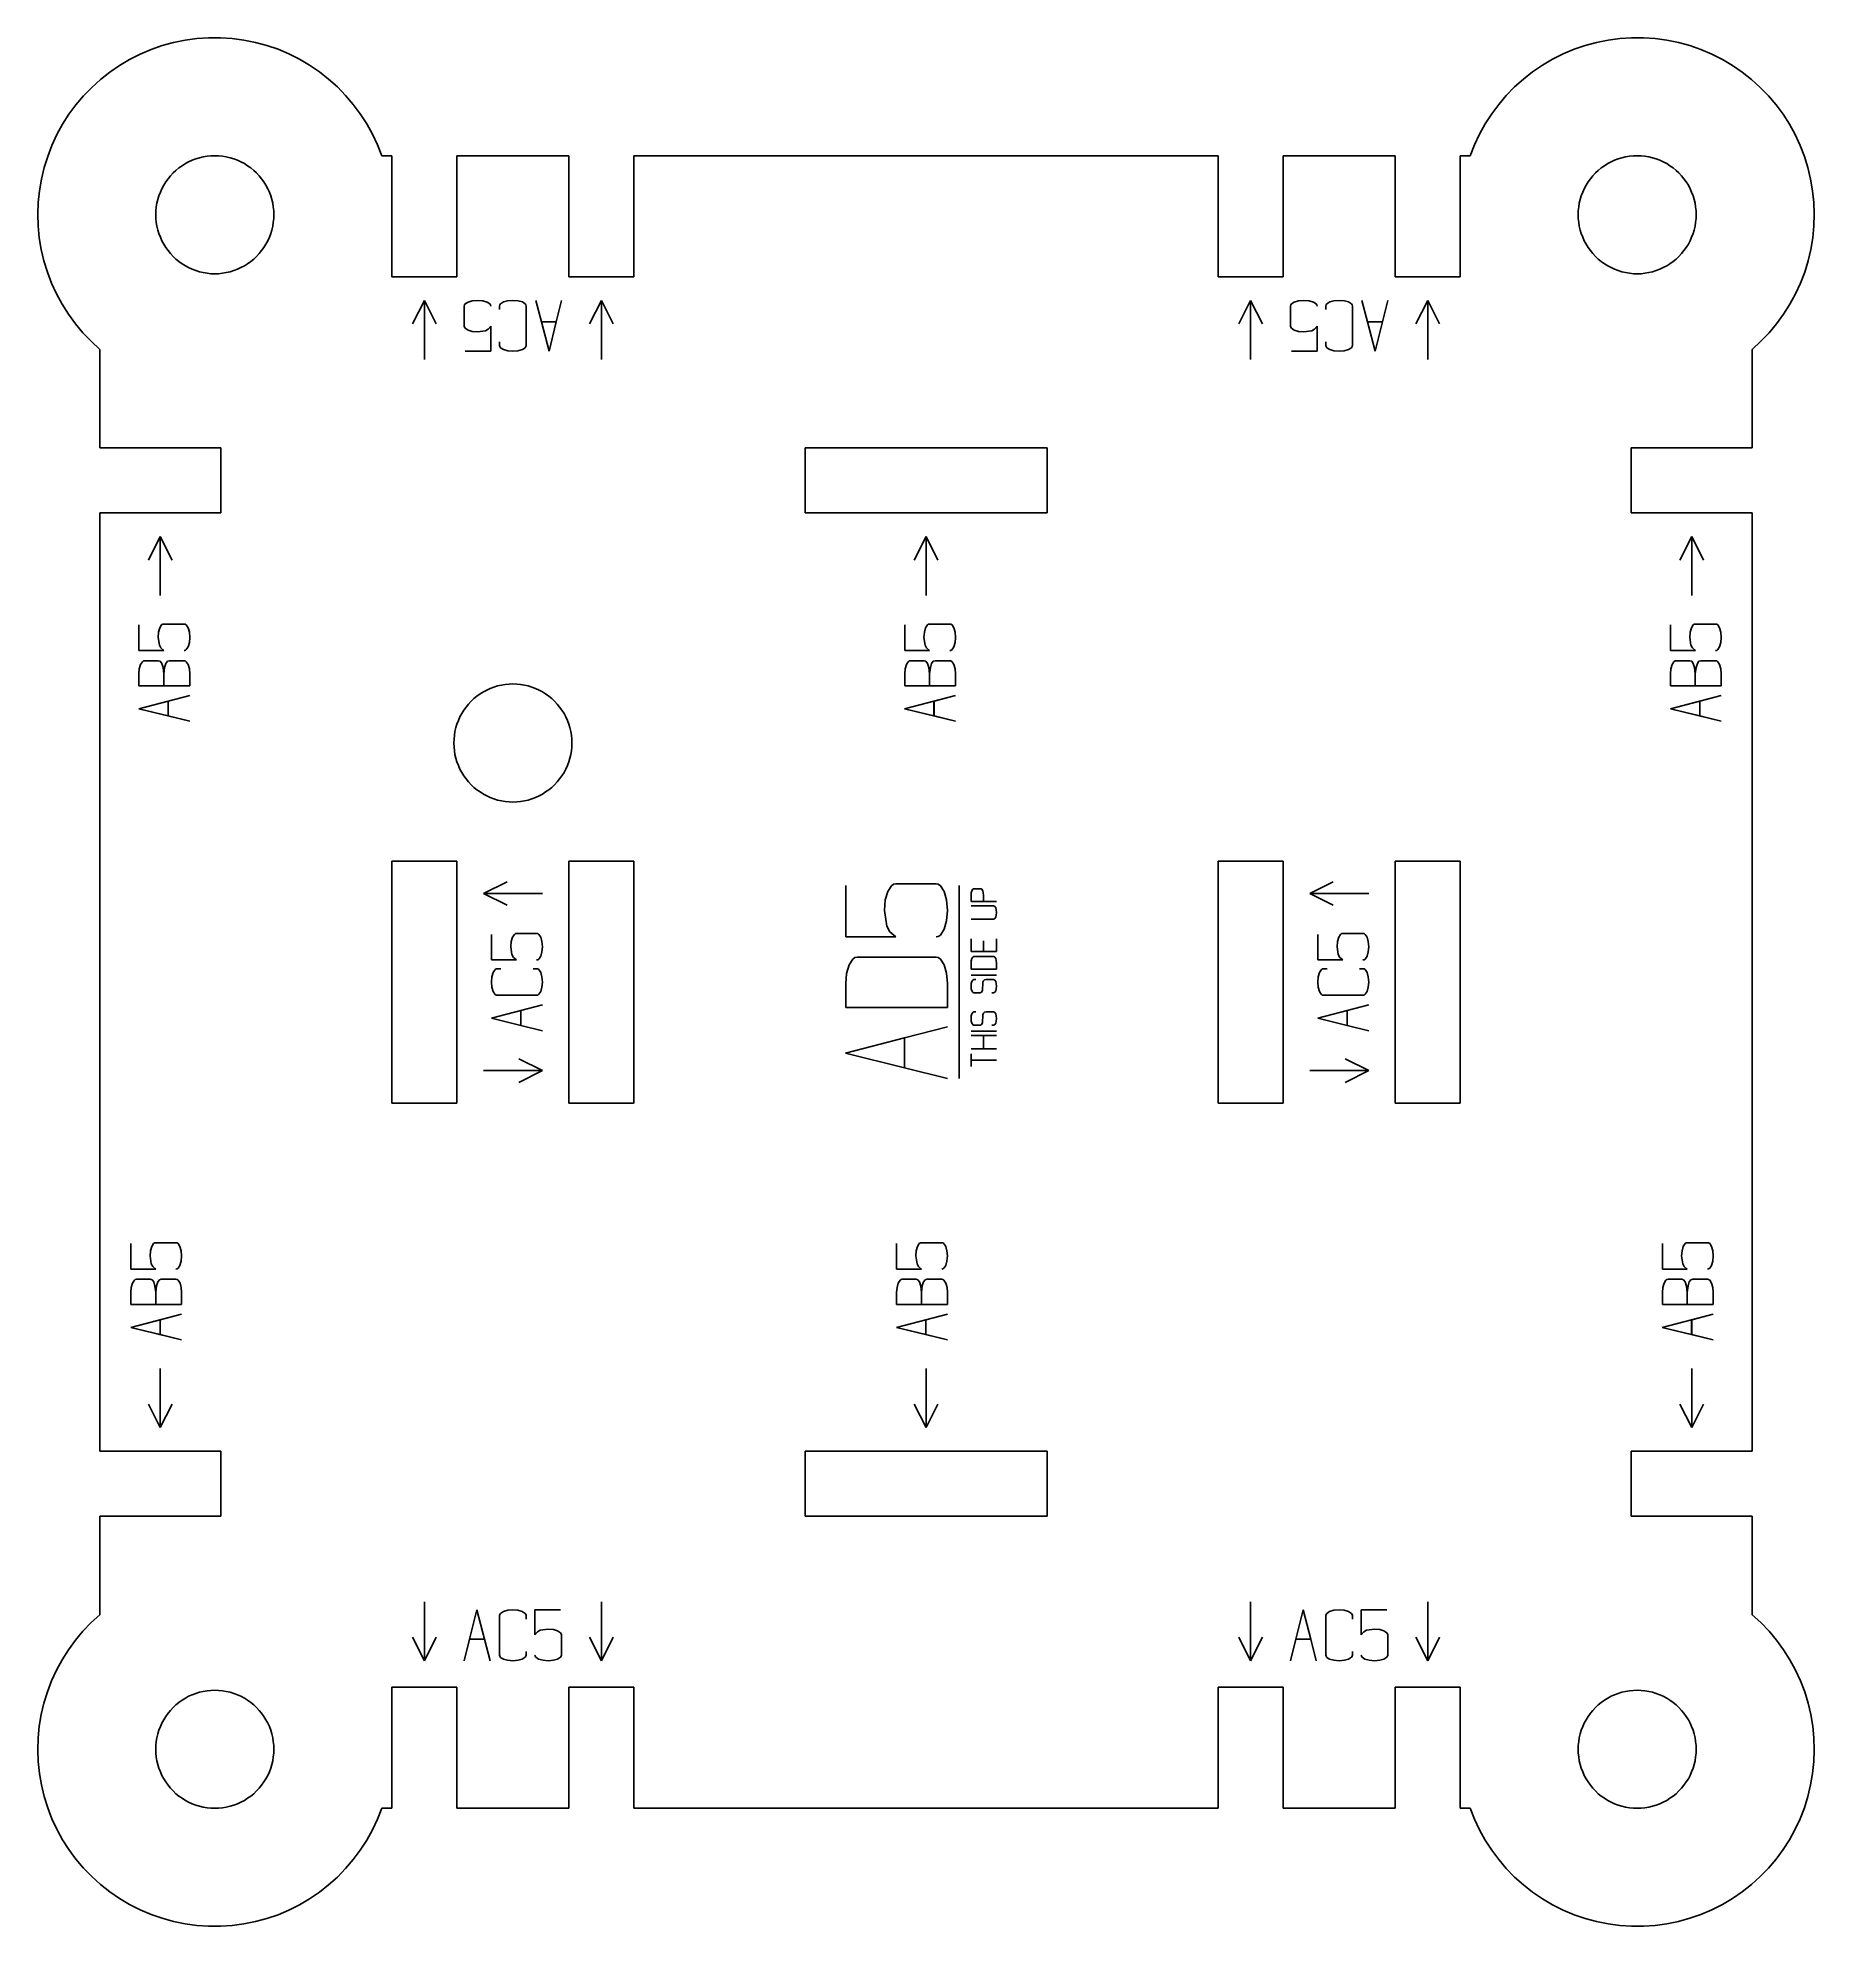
# Model space of a CAD drawing. Header units: millimetres. Extents: x -922 to -771, y -222 to -62.
import ezdxf

# ---------------------------------------------------------------- set-up
doc = ezdxf.new("R2010")
doc.units = ezdxf.units.MM
doc.layers.add('coding', color=2, linetype='Continuous')

msp = doc.modelspace()

# ---------------------------------------------------------------- linework, layer by layer
for p, q in [((-909.22, -62.51), (-908.23, -62.37)), ((-908.23, -62.37), (-907.23, -62.31)), ((-907.23, -62.31), (-906.23, -62.3)), ((-906.23, -62.3), (-905.23, -62.37)), ((-905.23, -62.37), (-904.24, -62.5)), ((-788.67, -62.5), (-787.67, -62.37)), ((-787.67, -62.37), (-786.68, -62.3)), ((-786.68, -62.3), (-785.68, -62.31)), ((-785.68, -62.31), (-784.68, -62.37)), ((-784.68, -62.37), (-783.69, -62.51)), ((-913.92, -64.14), (-913.02, -63.69)), ((-913.02, -63.69), (-912.1, -63.3)), ((-912.1, -63.3), (-911.16, -62.97)), ((-911.16, -62.97), (-910.2, -62.71)), ((-910.2, -62.71), (-909.22, -62.51)), ((-904.24, -62.5), (-903.26, -62.7)), ((-903.26, -62.7), (-902.3, -62.96)), ((-902.3, -62.96), (-901.35, -63.28)), ((-901.35, -63.28), (-900.43, -63.67)), ((-900.43, -63.67), (-899.54, -64.12)), ((-793.37, -64.12), (-792.48, -63.67)), ((-792.48, -63.67), (-791.55, -63.28)), ((-791.55, -63.28), (-790.61, -62.96)), ((-790.61, -62.96), (-789.65, -62.7)), ((-789.65, -62.7), (-788.67, -62.5)), ((-783.69, -62.51), (-782.71, -62.71)), ((-782.71, -62.71), (-781.75, -62.97)), ((-781.75, -62.97), (-780.8, -63.3)), ((-780.8, -63.3), (-779.88, -63.69)), ((-779.88, -63.69), (-778.99, -64.14)), ((-916.38, -65.84), (-915.6, -65.22)), ((-915.6, -65.22), (-914.78, -64.65)), ((-914.78, -64.65), (-913.92, -64.14)), ((-899.54, -64.12), (-898.68, -64.63)), ((-898.68, -64.63), (-897.85, -65.19)), ((-897.85, -65.19), (-897.06, -65.8)), ((-795.84, -65.8), (-795.06, -65.19)), ((-795.06, -65.19), (-794.23, -64.63)), ((-794.23, -64.63), (-793.37, -64.12)), ((-778.99, -64.14), (-778.13, -64.65)), ((-778.13, -64.65), (-777.31, -65.22)), ((-777.31, -65.22), (-776.52, -65.84)), ((-917.82, -67.23), (-917.13, -66.51)), ((-917.13, -66.51), (-916.38, -65.84)), ((-897.06, -65.8), (-896.32, -66.47)), ((-896.32, -66.47), (-895.62, -67.19)), ((-895.62, -67.19), (-894.97, -67.95)), ((-797.93, -67.95), (-797.29, -67.19)), ((-797.29, -67.19), (-796.59, -66.47)), ((-796.59, -66.47), (-795.84, -65.8)), ((-776.52, -65.84), (-775.78, -66.51)), ((-775.78, -66.51), (-775.09, -67.23)), ((-919.6, -69.63), (-919.06, -68.79)), ((-919.06, -68.79), (-918.47, -67.99)), ((-918.47, -67.99), (-917.82, -67.23)), ((-894.97, -67.95), (-894.38, -68.75)), ((-894.38, -68.75), (-893.84, -69.59)), ((-799.07, -69.59), (-798.53, -68.75)), ((-798.53, -68.75), (-797.93, -67.95)), ((-775.09, -67.23), (-774.44, -67.99)), ((-774.44, -67.99), (-773.85, -68.79)), ((-773.85, -68.79), (-773.31, -69.63)), ((-920.08, -70.51), (-919.6, -69.63)), ((-893.84, -69.59), (-893.35, -70.46)), ((-799.56, -70.46), (-799.07, -69.59)), ((-773.31, -69.63), (-772.83, -70.51)), ((-920.86, -72.35), (-920.5, -71.42)), ((-920.5, -71.42), (-920.08, -70.51)), ((-893.35, -70.46), (-892.93, -71.37)), ((-892.93, -71.37), (-892.56, -72.3)), ((-800.35, -72.3), (-799.98, -71.37)), ((-799.98, -71.37), (-799.56, -70.46)), ((-772.83, -70.51), (-772.41, -71.42)), ((-772.41, -71.42), (-772.04, -72.35)), ((-921.4, -74.27), (-921.16, -73.3)), ((-921.16, -73.3), (-920.86, -72.35)), ((-910.24, -73.76), (-910, -73.54)), ((-910, -73.54), (-909.75, -73.33)), ((-909.75, -73.33), (-909.48, -73.14)), ((-909.48, -73.14), (-909.2, -72.97)), ((-909.2, -72.97), (-908.92, -72.81)), ((-908.92, -72.81), (-908.62, -72.68)), ((-908.62, -72.68), (-908.31, -72.56)), ((-908.31, -72.56), (-908, -72.47)), ((-908, -72.47), (-907.68, -72.39)), ((-907.68, -72.39), (-907.36, -72.34)), ((-907.36, -72.34), (-907.03, -72.31)), ((-907.03, -72.31), (-906.7, -72.3)), ((-906.7, -72.3), (-906.38, -72.31)), ((-906.38, -72.31), (-906.05, -72.34)), ((-906.05, -72.34), (-905.73, -72.39)), ((-905.73, -72.39), (-905.41, -72.47)), ((-905.41, -72.47), (-905.1, -72.56)), ((-905.1, -72.56), (-904.79, -72.68)), ((-904.79, -72.68), (-904.49, -72.81)), ((-904.49, -72.81), (-904.2, -72.97)), ((-904.2, -72.97), (-903.93, -73.14)), ((-903.93, -73.14), (-903.66, -73.33)), ((-903.66, -73.33), (-903.41, -73.54)), ((-903.41, -73.54), (-903.17, -73.76)), ((-892.56, -72.3), (-891.7, -72.3)), ((-891.7, -82.55), (-891.7, -72.3)), ((-886.2, -72.3), (-886.2, -82.55)), ((-886.2, -72.3), (-876.7, -72.3)), ((-876.7, -82.55), (-876.7, -72.3)), ((-871.2, -72.3), (-821.7, -72.3)), ((-871.2, -72.3), (-871.2, -82.55)), ((-821.7, -82.55), (-821.7, -72.3)), ((-816.2, -72.3), (-806.7, -72.3)), ((-816.2, -72.3), (-816.2, -82.55)), ((-806.7, -82.55), (-806.7, -72.3)), ((-801.2, -72.3), (-800.35, -72.3)), ((-801.2, -72.3), (-801.2, -82.55)), ((-789.74, -73.76), (-789.5, -73.54)), ((-789.5, -73.54), (-789.25, -73.33)), ((-789.25, -73.33), (-788.98, -73.14)), ((-788.98, -73.14), (-788.7, -72.97)), ((-788.7, -72.97), (-788.42, -72.81)), ((-788.42, -72.81), (-788.12, -72.68)), ((-788.12, -72.68), (-787.81, -72.56)), ((-787.81, -72.56), (-787.5, -72.47)), ((-787.5, -72.47), (-787.18, -72.39)), ((-787.18, -72.39), (-786.86, -72.34)), ((-786.86, -72.34), (-786.53, -72.31)), ((-786.53, -72.31), (-786.2, -72.3)), ((-786.2, -72.3), (-785.88, -72.31)), ((-785.88, -72.31), (-785.55, -72.34)), ((-785.55, -72.34), (-785.23, -72.39)), ((-785.23, -72.39), (-784.91, -72.47)), ((-784.91, -72.47), (-784.6, -72.56)), ((-784.6, -72.56), (-784.29, -72.68)), ((-784.29, -72.68), (-783.99, -72.81)), ((-783.99, -72.81), (-783.7, -72.97)), ((-783.7, -72.97), (-783.43, -73.14)), ((-783.43, -73.14), (-783.16, -73.33)), ((-783.16, -73.33), (-782.91, -73.54)), ((-782.91, -73.54), (-782.67, -73.76)), ((-772.04, -72.35), (-771.75, -73.3)), ((-771.75, -73.3), (-771.51, -74.27)), ((-921.56, -75.26), (-921.4, -74.27)), ((-911.32, -75.38), (-911.19, -75.09)), ((-911.19, -75.09), (-911.03, -74.8)), ((-911.03, -74.8), (-910.86, -74.52)), ((-910.86, -74.52), (-910.67, -74.25)), ((-910.67, -74.25), (-910.46, -74)), ((-910.46, -74), (-910.24, -73.76)), ((-903.17, -73.76), (-902.94, -74)), ((-902.94, -74), (-902.74, -74.25)), ((-902.74, -74.25), (-902.55, -74.52)), ((-902.55, -74.52), (-902.37, -74.8)), ((-902.37, -74.8), (-902.22, -75.09)), ((-902.22, -75.09), (-902.08, -75.38)), ((-790.82, -75.38), (-790.69, -75.09)), ((-790.69, -75.09), (-790.54, -74.8)), ((-790.54, -74.8), (-790.36, -74.52)), ((-790.36, -74.52), (-790.17, -74.25)), ((-790.17, -74.25), (-789.96, -74)), ((-789.96, -74), (-789.74, -73.76)), ((-782.67, -73.76), (-782.45, -74)), ((-782.45, -74), (-782.24, -74.25)), ((-782.24, -74.25), (-782.05, -74.52)), ((-782.05, -74.52), (-781.87, -74.8)), ((-781.87, -74.8), (-781.72, -75.09)), ((-781.72, -75.09), (-781.59, -75.38)), ((-771.51, -74.27), (-771.34, -75.26)), ((-921.7, -77.25), (-921.67, -76.25)), ((-921.67, -76.25), (-921.56, -75.26)), ((-911.69, -76.97), (-911.66, -76.64)), ((-911.66, -76.64), (-911.61, -76.32)), ((-911.61, -76.32), (-911.53, -76)), ((-911.53, -76), (-911.44, -75.69)), ((-911.44, -75.69), (-911.32, -75.38)), ((-902.08, -75.38), (-901.97, -75.69)), ((-901.97, -75.69), (-901.87, -76)), ((-901.87, -76), (-901.8, -76.32)), ((-901.8, -76.32), (-901.75, -76.64)), ((-901.75, -76.64), (-901.71, -76.97)), ((-791.19, -76.97), (-791.16, -76.64)), ((-791.16, -76.64), (-791.11, -76.32)), ((-791.11, -76.32), (-791.03, -76)), ((-791.03, -76), (-790.94, -75.69)), ((-790.94, -75.69), (-790.82, -75.38)), ((-781.59, -75.38), (-781.47, -75.69)), ((-781.47, -75.69), (-781.38, -76)), ((-781.38, -76), (-781.3, -76.32)), ((-781.3, -76.32), (-781.25, -76.64)), ((-781.25, -76.64), (-781.22, -76.97)), ((-771.34, -75.26), (-771.24, -76.25)), ((-771.24, -76.25), (-771.2, -77.25)), ((-921.67, -78.25), (-921.7, -77.25)), ((-921.58, -79.24), (-921.67, -78.25)), ((-911.7, -77.3), (-911.69, -76.97)), ((-911.69, -77.62), (-911.7, -77.3)), ((-911.66, -77.95), (-911.69, -77.62)), ((-911.61, -78.27), (-911.66, -77.95)), ((-911.53, -78.59), (-911.61, -78.27)), ((-901.8, -78.27), (-901.87, -78.59)), ((-901.75, -77.95), (-901.8, -78.27)), ((-901.71, -77.62), (-901.75, -77.95)), ((-901.71, -76.97), (-901.7, -77.3)), ((-901.7, -77.3), (-901.71, -77.62)), ((-791.2, -77.3), (-791.19, -76.97)), ((-791.19, -77.62), (-791.2, -77.3)), ((-791.16, -77.95), (-791.19, -77.62)), ((-791.11, -78.27), (-791.16, -77.95)), ((-791.03, -78.59), (-791.11, -78.27)), ((-781.3, -78.27), (-781.38, -78.59)), ((-781.25, -77.95), (-781.3, -78.27)), ((-781.22, -77.62), (-781.25, -77.95)), ((-781.22, -76.97), (-781.2, -77.3)), ((-781.2, -77.3), (-781.22, -77.62)), ((-771.24, -78.25), (-771.33, -79.24)), ((-771.2, -77.25), (-771.24, -78.25)), ((-921.41, -80.23), (-921.58, -79.24)), ((-911.44, -78.9), (-911.53, -78.59)), ((-911.32, -79.21), (-911.44, -78.9)), ((-911.19, -79.51), (-911.32, -79.21)), ((-911.03, -79.8), (-911.19, -79.51)), ((-910.86, -80.07), (-911.03, -79.8)), ((-902.37, -79.8), (-902.55, -80.07)), ((-902.22, -79.51), (-902.37, -79.8)), ((-902.08, -79.21), (-902.22, -79.51)), ((-901.97, -78.9), (-902.08, -79.21)), ((-901.87, -78.59), (-901.97, -78.9)), ((-790.94, -78.9), (-791.03, -78.59)), ((-790.82, -79.21), (-790.94, -78.9)), ((-790.69, -79.51), (-790.82, -79.21)), ((-790.54, -79.8), (-790.69, -79.51)), ((-790.36, -80.07), (-790.54, -79.8)), ((-781.87, -79.8), (-782.05, -80.07)), ((-781.72, -79.51), (-781.87, -79.8)), ((-781.59, -79.21), (-781.72, -79.51)), ((-781.47, -78.9), (-781.59, -79.21)), ((-781.38, -78.59), (-781.47, -78.9)), ((-771.33, -79.24), (-771.49, -80.23)), ((-921.19, -81.2), (-921.41, -80.23)), ((-920.89, -82.16), (-921.19, -81.2)), ((-910.67, -80.34), (-910.86, -80.07)), ((-910.46, -80.59), (-910.67, -80.34)), ((-910.24, -80.83), (-910.46, -80.59)), ((-910, -81.06), (-910.24, -80.83)), ((-909.75, -81.26), (-910, -81.06)), ((-909.48, -81.45), (-909.75, -81.26)), ((-909.2, -81.63), (-909.48, -81.45)), ((-903.93, -81.45), (-904.2, -81.63)), ((-903.66, -81.26), (-903.93, -81.45)), ((-903.41, -81.06), (-903.66, -81.26)), ((-903.17, -80.83), (-903.41, -81.06)), ((-902.94, -80.59), (-903.17, -80.83)), ((-902.74, -80.34), (-902.94, -80.59)), ((-902.55, -80.07), (-902.74, -80.34)), ((-790.17, -80.34), (-790.36, -80.07)), ((-789.96, -80.59), (-790.17, -80.34)), ((-789.74, -80.83), (-789.96, -80.59)), ((-789.5, -81.06), (-789.74, -80.83)), ((-789.25, -81.26), (-789.5, -81.06)), ((-788.98, -81.45), (-789.25, -81.26)), ((-788.7, -81.63), (-788.98, -81.45)), ((-783.43, -81.45), (-783.7, -81.63)), ((-783.16, -81.26), (-783.43, -81.45)), ((-782.91, -81.06), (-783.16, -81.26)), ((-782.67, -80.83), (-782.91, -81.06)), ((-782.45, -80.59), (-782.67, -80.83)), ((-782.24, -80.34), (-782.45, -80.59)), ((-782.05, -80.07), (-782.24, -80.34)), ((-771.72, -81.2), (-772.01, -82.16)), ((-771.49, -80.23), (-771.72, -81.2)), ((-920.54, -83.09), (-920.89, -82.16)), ((-920.12, -84), (-920.54, -83.09)), ((-908.92, -81.78), (-909.2, -81.63)), ((-908.62, -81.92), (-908.92, -81.78)), ((-908.31, -82.03), (-908.62, -81.92)), ((-908, -82.13), (-908.31, -82.03)), ((-907.68, -82.2), (-908, -82.13)), ((-907.36, -82.25), (-907.68, -82.2)), ((-907.03, -82.29), (-907.36, -82.25)), ((-906.7, -82.3), (-907.03, -82.29)), ((-906.38, -82.29), (-906.7, -82.3)), ((-906.05, -82.25), (-906.38, -82.29)), ((-905.73, -82.2), (-906.05, -82.25)), ((-905.41, -82.13), (-905.73, -82.2)), ((-905.1, -82.03), (-905.41, -82.13)), ((-904.79, -81.92), (-905.1, -82.03)), ((-904.49, -81.78), (-904.79, -81.92)), ((-904.2, -81.63), (-904.49, -81.78)), ((-886.2, -82.55), (-891.7, -82.55)), ((-871.2, -82.55), (-876.7, -82.55)), ((-816.2, -82.55), (-821.7, -82.55)), ((-801.2, -82.55), (-806.7, -82.55)), ((-788.42, -81.78), (-788.7, -81.63)), ((-788.12, -81.92), (-788.42, -81.78)), ((-787.81, -82.03), (-788.12, -81.92)), ((-787.5, -82.13), (-787.81, -82.03)), ((-787.18, -82.2), (-787.5, -82.13)), ((-786.86, -82.25), (-787.18, -82.2)), ((-786.53, -82.29), (-786.86, -82.25)), ((-786.2, -82.3), (-786.53, -82.29)), ((-785.88, -82.29), (-786.2, -82.3)), ((-785.55, -82.25), (-785.88, -82.29)), ((-785.23, -82.2), (-785.55, -82.25)), ((-784.91, -82.13), (-785.23, -82.2)), ((-784.6, -82.03), (-784.91, -82.13)), ((-784.29, -81.92), (-784.6, -82.03)), ((-783.99, -81.78), (-784.29, -81.92)), ((-783.7, -81.63), (-783.99, -81.78)), ((-772.37, -83.09), (-772.79, -84)), ((-772.01, -82.16), (-772.37, -83.09)), ((-919.65, -84.88), (-920.12, -84)), ((-772.79, -84), (-773.26, -84.88)), ((-919.11, -85.72), (-919.65, -84.88)), ((-918.52, -86.53), (-919.11, -85.72)), ((-773.8, -85.72), (-774.39, -86.53)), ((-773.26, -84.88), (-773.8, -85.72)), ((-917.88, -87.3), (-918.52, -86.53)), ((-917.19, -88.02), (-917.88, -87.3)), ((-775.03, -87.3), (-775.72, -88.02)), ((-774.39, -86.53), (-775.03, -87.3)), ((-916.45, -88.7), (-917.19, -88.02)), ((-916.45, -97.05), (-916.45, -88.7)), ((-775.72, -88.02), (-776.45, -88.7)), ((-776.45, -88.7), (-776.45, -97.05)), ((-916.45, -97.05), (-906.2, -97.05)), ((-906.2, -97.05), (-906.2, -102.55)), ((-836.2, -97.05), (-856.7, -97.05)), ((-856.7, -97.05), (-856.7, -102.55)), ((-836.2, -102.55), (-836.2, -97.05)), ((-786.7, -97.05), (-786.7, -102.55)), ((-776.45, -97.05), (-786.7, -97.05)), ((-906.2, -102.55), (-916.45, -102.55)), ((-916.45, -182.05), (-916.45, -102.55)), ((-856.7, -102.55), (-836.2, -102.55)), ((-786.7, -102.55), (-776.45, -102.55)), ((-776.45, -182.05), (-776.45, -102.55)), ((-884.99, -118.51), (-884.75, -118.29)), ((-884.75, -118.29), (-884.5, -118.08)), ((-884.5, -118.08), (-884.23, -117.89)), ((-884.23, -117.89), (-883.95, -117.72)), ((-883.95, -117.72), (-883.67, -117.56)), ((-883.67, -117.56), (-883.37, -117.43)), ((-883.37, -117.43), (-883.06, -117.31)), ((-883.06, -117.31), (-882.75, -117.22)), ((-882.75, -117.22), (-882.43, -117.14)), ((-882.43, -117.14), (-882.11, -117.09)), ((-882.11, -117.09), (-881.78, -117.06)), ((-881.78, -117.06), (-881.45, -117.05)), ((-881.45, -117.05), (-881.13, -117.06)), ((-881.13, -117.06), (-880.8, -117.09)), ((-880.8, -117.09), (-880.48, -117.14)), ((-880.48, -117.14), (-880.16, -117.22)), ((-880.16, -117.22), (-879.85, -117.31)), ((-879.85, -117.31), (-879.54, -117.43)), ((-879.54, -117.43), (-879.24, -117.56)), ((-879.24, -117.56), (-878.95, -117.72)), ((-878.95, -117.72), (-878.68, -117.89)), ((-878.68, -117.89), (-878.41, -118.08)), ((-878.41, -118.08), (-878.16, -118.29)), ((-878.16, -118.29), (-877.92, -118.51)), ((-886.07, -120.13), (-885.94, -119.84)), ((-885.94, -119.84), (-885.78, -119.55)), ((-885.78, -119.55), (-885.61, -119.27)), ((-885.61, -119.27), (-885.42, -119)), ((-885.42, -119), (-885.21, -118.75)), ((-885.21, -118.75), (-884.99, -118.51)), ((-877.92, -118.51), (-877.7, -118.75)), ((-877.7, -118.75), (-877.49, -119)), ((-877.49, -119), (-877.3, -119.27)), ((-877.3, -119.27), (-877.12, -119.55)), ((-877.12, -119.55), (-876.97, -119.84)), ((-876.97, -119.84), (-876.83, -120.13)), ((-886.44, -121.72), (-886.41, -121.39)), ((-886.41, -121.39), (-886.36, -121.07)), ((-886.36, -121.07), (-886.28, -120.75)), ((-886.28, -120.75), (-886.19, -120.44)), ((-886.19, -120.44), (-886.07, -120.13)), ((-876.83, -120.13), (-876.72, -120.44)), ((-876.72, -120.44), (-876.62, -120.75)), ((-876.62, -120.75), (-876.55, -121.07)), ((-876.55, -121.07), (-876.5, -121.39)), ((-876.5, -121.39), (-876.47, -121.72)), ((-886.45, -122.05), (-886.44, -121.72)), ((-886.44, -122.37), (-886.45, -122.05)), ((-886.41, -122.7), (-886.44, -122.37)), ((-886.36, -123.02), (-886.41, -122.7)), ((-886.28, -123.34), (-886.36, -123.02)), ((-876.55, -123.02), (-876.62, -123.34)), ((-876.5, -122.7), (-876.55, -123.02)), ((-876.47, -122.37), (-876.5, -122.7)), ((-876.47, -121.72), (-876.45, -122.05)), ((-876.45, -122.05), (-876.47, -122.37)), ((-886.19, -123.65), (-886.28, -123.34)), ((-886.07, -123.96), (-886.19, -123.65)), ((-885.94, -124.26), (-886.07, -123.96)), ((-885.78, -124.55), (-885.94, -124.26)), ((-885.61, -124.82), (-885.78, -124.55)), ((-877.12, -124.55), (-877.3, -124.82)), ((-876.97, -124.26), (-877.12, -124.55)), ((-876.83, -123.96), (-876.97, -124.26)), ((-876.72, -123.65), (-876.83, -123.96)), ((-876.62, -123.34), (-876.72, -123.65)), ((-885.42, -125.09), (-885.61, -124.82)), ((-885.21, -125.34), (-885.42, -125.09)), ((-884.99, -125.58), (-885.21, -125.34)), ((-884.75, -125.81), (-884.99, -125.58)), ((-884.5, -126.01), (-884.75, -125.81)), ((-884.23, -126.2), (-884.5, -126.01)), ((-883.95, -126.38), (-884.23, -126.2)), ((-883.67, -126.53), (-883.95, -126.38)), ((-878.95, -126.38), (-879.24, -126.53)), ((-878.68, -126.2), (-878.95, -126.38)), ((-878.41, -126.01), (-878.68, -126.2)), ((-878.16, -125.81), (-878.41, -126.01)), ((-877.92, -125.58), (-878.16, -125.81)), ((-877.7, -125.34), (-877.92, -125.58)), ((-877.49, -125.09), (-877.7, -125.34)), ((-877.3, -124.82), (-877.49, -125.09)), ((-883.37, -126.67), (-883.67, -126.53)), ((-883.06, -126.78), (-883.37, -126.67)), ((-882.75, -126.88), (-883.06, -126.78)), ((-882.43, -126.95), (-882.75, -126.88)), ((-882.11, -127), (-882.43, -126.95)), ((-881.78, -127.04), (-882.11, -127)), ((-881.45, -127.05), (-881.78, -127.04)), ((-881.13, -127.04), (-881.45, -127.05)), ((-880.8, -127), (-881.13, -127.04)), ((-880.48, -126.95), (-880.8, -127)), ((-880.16, -126.88), (-880.48, -126.95)), ((-879.85, -126.78), (-880.16, -126.88)), ((-879.54, -126.67), (-879.85, -126.78)), ((-879.24, -126.53), (-879.54, -126.67)), ((-891.7, -132.05), (-891.7, -152.55)), ((-886.2, -132.05), (-891.7, -132.05)), ((-886.2, -152.55), (-886.2, -132.05)), ((-876.7, -132.05), (-876.7, -152.55)), ((-871.2, -132.05), (-876.7, -132.05)), ((-871.2, -152.55), (-871.2, -132.05)), ((-816.2, -132.05), (-821.7, -132.05)), ((-821.7, -132.05), (-821.7, -152.55)), ((-816.2, -152.55), (-816.2, -132.05)), ((-801.2, -132.05), (-806.7, -132.05)), ((-806.7, -132.05), (-806.7, -152.55)), ((-801.2, -152.55), (-801.2, -132.05)), ((-891.7, -152.55), (-886.2, -152.55)), ((-876.7, -152.55), (-871.2, -152.55)), ((-821.7, -152.55), (-816.2, -152.55)), ((-806.7, -152.55), (-801.2, -152.55)), ((-906.2, -182.05), (-916.45, -182.05)), ((-906.2, -187.55), (-906.2, -182.05)), ((-856.7, -182.05), (-836.2, -182.05)), ((-856.7, -187.55), (-856.7, -182.05)), ((-836.2, -182.05), (-836.2, -187.55)), ((-786.7, -182.05), (-776.45, -182.05)), ((-786.7, -187.55), (-786.7, -182.05)), ((-916.45, -187.55), (-906.2, -187.55)), ((-916.45, -187.55), (-916.45, -195.9)), ((-836.2, -187.55), (-856.7, -187.55)), ((-776.45, -187.55), (-786.7, -187.55)), ((-776.45, -195.9), (-776.45, -187.55)), ((-917.88, -197.3), (-917.19, -196.57)), ((-917.19, -196.57), (-916.45, -195.9)), ((-776.45, -195.9), (-775.72, -196.57)), ((-775.72, -196.57), (-775.03, -197.3)), ((-919.11, -198.87), (-918.52, -198.06)), ((-918.52, -198.06), (-917.88, -197.3)), ((-775.03, -197.3), (-774.39, -198.06)), ((-774.39, -198.06), (-773.8, -198.87)), ((-920.12, -200.59), (-919.65, -199.71)), ((-919.65, -199.71), (-919.11, -198.87)), ((-773.8, -198.87), (-773.26, -199.71)), ((-773.26, -199.71), (-772.79, -200.59)), ((-920.89, -202.44), (-920.54, -201.5)), ((-920.54, -201.5), (-920.12, -200.59)), ((-772.79, -200.59), (-772.37, -201.5)), ((-772.37, -201.5), (-772.01, -202.44)), ((-921.19, -203.39), (-920.89, -202.44)), ((-909.75, -203.33), (-909.48, -203.14)), ((-909.48, -203.14), (-909.2, -202.97)), ((-909.2, -202.97), (-908.92, -202.81)), ((-908.92, -202.81), (-908.62, -202.68)), ((-908.62, -202.68), (-908.31, -202.56)), ((-908.31, -202.56), (-908, -202.47)), ((-908, -202.47), (-907.68, -202.39)), ((-907.68, -202.39), (-907.36, -202.34)), ((-907.36, -202.34), (-907.03, -202.31)), ((-907.03, -202.31), (-906.7, -202.3)), ((-906.7, -202.3), (-906.38, -202.31)), ((-906.38, -202.31), (-906.05, -202.34)), ((-906.05, -202.34), (-905.73, -202.39)), ((-905.73, -202.39), (-905.41, -202.47)), ((-905.41, -202.47), (-905.1, -202.56)), ((-905.1, -202.56), (-904.79, -202.68)), ((-904.79, -202.68), (-904.49, -202.81)), ((-904.49, -202.81), (-904.2, -202.97)), ((-904.2, -202.97), (-903.93, -203.14)), ((-903.93, -203.14), (-903.66, -203.33)), ((-891.7, -202.05), (-891.7, -212.3)), ((-886.2, -202.05), (-891.7, -202.05)), ((-886.2, -212.3), (-886.2, -202.05)), ((-876.7, -202.05), (-876.7, -212.3)), ((-871.2, -202.05), (-876.7, -202.05)), ((-871.2, -212.3), (-871.2, -202.05)), ((-816.2, -202.05), (-821.7, -202.05)), ((-821.7, -202.05), (-821.7, -212.3)), ((-816.2, -212.3), (-816.2, -202.05)), ((-801.2, -202.05), (-806.7, -202.05)), ((-806.7, -202.05), (-806.7, -212.3)), ((-801.2, -212.3), (-801.2, -202.05)), ((-789.25, -203.33), (-788.98, -203.14)), ((-788.98, -203.14), (-788.7, -202.97)), ((-788.7, -202.97), (-788.42, -202.81)), ((-788.42, -202.81), (-788.12, -202.68)), ((-788.12, -202.68), (-787.81, -202.56)), ((-787.81, -202.56), (-787.5, -202.47)), ((-787.5, -202.47), (-787.18, -202.39)), ((-787.18, -202.39), (-786.86, -202.34)), ((-786.86, -202.34), (-786.53, -202.31)), ((-786.53, -202.31), (-786.2, -202.3)), ((-786.2, -202.3), (-785.88, -202.31)), ((-785.88, -202.31), (-785.55, -202.34)), ((-785.55, -202.34), (-785.23, -202.39)), ((-785.23, -202.39), (-784.91, -202.47)), ((-784.91, -202.47), (-784.6, -202.56)), ((-784.6, -202.56), (-784.29, -202.68)), ((-784.29, -202.68), (-783.99, -202.81)), ((-783.99, -202.81), (-783.7, -202.97)), ((-783.7, -202.97), (-783.43, -203.14)), ((-783.43, -203.14), (-783.16, -203.33)), ((-772.01, -202.44), (-771.72, -203.39)), ((-921.58, -205.35), (-921.41, -204.36)), ((-921.41, -204.36), (-921.19, -203.39)), ((-911.03, -204.8), (-910.86, -204.52)), ((-910.86, -204.52), (-910.67, -204.25)), ((-910.67, -204.25), (-910.46, -204)), ((-910.46, -204), (-910.24, -203.76)), ((-910.24, -203.76), (-910, -203.54)), ((-910, -203.54), (-909.75, -203.33)), ((-903.66, -203.33), (-903.41, -203.54)), ((-903.41, -203.54), (-903.17, -203.76)), ((-903.17, -203.76), (-902.94, -204)), ((-902.94, -204), (-902.74, -204.25)), ((-902.74, -204.25), (-902.55, -204.52)), ((-902.55, -204.52), (-902.37, -204.8)), ((-790.54, -204.8), (-790.36, -204.52)), ((-790.36, -204.52), (-790.17, -204.25)), ((-790.17, -204.25), (-789.96, -204)), ((-789.96, -204), (-789.74, -203.76)), ((-789.74, -203.76), (-789.5, -203.54)), ((-789.5, -203.54), (-789.25, -203.33)), ((-783.16, -203.33), (-782.91, -203.54)), ((-782.91, -203.54), (-782.67, -203.76)), ((-782.67, -203.76), (-782.45, -204)), ((-782.45, -204), (-782.24, -204.25)), ((-782.24, -204.25), (-782.05, -204.52)), ((-782.05, -204.52), (-781.87, -204.8)), ((-771.72, -203.39), (-771.49, -204.36)), ((-771.49, -204.36), (-771.33, -205.35)), ((-921.7, -207.34), (-921.67, -206.34)), ((-921.67, -206.34), (-921.58, -205.35)), ((-911.66, -206.64), (-911.61, -206.32)), ((-911.61, -206.32), (-911.53, -206)), ((-911.53, -206), (-911.44, -205.69)), ((-911.44, -205.69), (-911.32, -205.38)), ((-911.32, -205.38), (-911.19, -205.09)), ((-911.19, -205.09), (-911.03, -204.8)), ((-902.37, -204.8), (-902.22, -205.09)), ((-902.22, -205.09), (-902.08, -205.38)), ((-902.08, -205.38), (-901.97, -205.69)), ((-901.97, -205.69), (-901.87, -206)), ((-901.87, -206), (-901.8, -206.32)), ((-901.8, -206.32), (-901.75, -206.64)), ((-791.16, -206.64), (-791.11, -206.32)), ((-791.11, -206.32), (-791.03, -206)), ((-791.03, -206), (-790.94, -205.69)), ((-790.94, -205.69), (-790.82, -205.38)), ((-790.82, -205.38), (-790.69, -205.09)), ((-790.69, -205.09), (-790.54, -204.8)), ((-781.87, -204.8), (-781.72, -205.09)), ((-781.72, -205.09), (-781.59, -205.38)), ((-781.59, -205.38), (-781.47, -205.69)), ((-781.47, -205.69), (-781.38, -206)), ((-781.38, -206), (-781.3, -206.32)), ((-781.3, -206.32), (-781.25, -206.64)), ((-771.33, -205.35), (-771.24, -206.34)), ((-771.24, -206.34), (-771.2, -207.34)), ((-921.67, -208.34), (-921.7, -207.34)), ((-911.7, -207.3), (-911.69, -206.97)), ((-911.69, -207.62), (-911.7, -207.3)), ((-911.69, -206.97), (-911.66, -206.64)), ((-911.66, -207.95), (-911.69, -207.62)), ((-911.61, -208.27), (-911.66, -207.95)), ((-901.75, -207.95), (-901.8, -208.27)), ((-901.75, -206.64), (-901.71, -206.97)), ((-901.71, -207.62), (-901.75, -207.95)), ((-901.71, -206.97), (-901.7, -207.3)), ((-901.7, -207.3), (-901.71, -207.62)), ((-791.2, -207.3), (-791.19, -206.97)), ((-791.19, -207.62), (-791.2, -207.3)), ((-791.19, -206.97), (-791.16, -206.64)), ((-791.16, -207.95), (-791.19, -207.62)), ((-791.11, -208.27), (-791.16, -207.95)), ((-781.25, -207.95), (-781.3, -208.27)), ((-781.25, -206.64), (-781.22, -206.97)), ((-781.22, -207.62), (-781.25, -207.95)), ((-781.22, -206.97), (-781.2, -207.3)), ((-781.2, -207.3), (-781.22, -207.62)), ((-771.2, -207.34), (-771.24, -208.34)), ((-921.56, -209.34), (-921.67, -208.34)), ((-921.4, -210.32), (-921.56, -209.34)), ((-911.53, -208.59), (-911.61, -208.27)), ((-911.44, -208.9), (-911.53, -208.59)), ((-911.32, -209.21), (-911.44, -208.9)), ((-911.19, -209.51), (-911.32, -209.21)), ((-911.03, -209.8), (-911.19, -209.51)), ((-902.22, -209.51), (-902.37, -209.8)), ((-902.08, -209.21), (-902.22, -209.51)), ((-901.97, -208.9), (-902.08, -209.21)), ((-901.87, -208.59), (-901.97, -208.9)), ((-901.8, -208.27), (-901.87, -208.59)), ((-791.03, -208.59), (-791.11, -208.27)), ((-790.94, -208.9), (-791.03, -208.59)), ((-790.82, -209.21), (-790.94, -208.9)), ((-790.69, -209.51), (-790.82, -209.21)), ((-790.54, -209.8), (-790.69, -209.51)), ((-781.72, -209.51), (-781.87, -209.8)), ((-781.59, -209.21), (-781.72, -209.51)), ((-781.47, -208.9), (-781.59, -209.21)), ((-781.38, -208.59), (-781.47, -208.9)), ((-781.3, -208.27), (-781.38, -208.59)), ((-771.34, -209.34), (-771.51, -210.32)), ((-771.24, -208.34), (-771.34, -209.34)), ((-921.16, -211.29), (-921.4, -210.32)), ((-910.86, -210.07), (-911.03, -209.8)), ((-910.67, -210.34), (-910.86, -210.07)), ((-910.46, -210.59), (-910.67, -210.34)), ((-910.24, -210.83), (-910.46, -210.59)), ((-910, -211.06), (-910.24, -210.83)), ((-909.75, -211.26), (-910, -211.06)), ((-903.41, -211.06), (-903.66, -211.26)), ((-903.17, -210.83), (-903.41, -211.06)), ((-902.94, -210.59), (-903.17, -210.83)), ((-902.74, -210.34), (-902.94, -210.59)), ((-902.55, -210.07), (-902.74, -210.34)), ((-902.37, -209.8), (-902.55, -210.07)), ((-790.36, -210.07), (-790.54, -209.8)), ((-790.17, -210.34), (-790.36, -210.07)), ((-789.96, -210.59), (-790.17, -210.34)), ((-789.74, -210.83), (-789.96, -210.59)), ((-789.5, -211.06), (-789.74, -210.83)), ((-789.25, -211.26), (-789.5, -211.06)), ((-782.91, -211.06), (-783.16, -211.26)), ((-782.67, -210.83), (-782.91, -211.06)), ((-782.45, -210.59), (-782.67, -210.83)), ((-782.24, -210.34), (-782.45, -210.59)), ((-782.05, -210.07), (-782.24, -210.34)), ((-781.87, -209.8), (-782.05, -210.07)), ((-771.51, -210.32), (-771.75, -211.29)), ((-920.86, -212.25), (-921.16, -211.29)), ((-920.5, -213.18), (-920.86, -212.25)), ((-909.48, -211.45), (-909.75, -211.26)), ((-909.2, -211.63), (-909.48, -211.45)), ((-908.92, -211.78), (-909.2, -211.63)), ((-908.62, -211.92), (-908.92, -211.78)), ((-908.31, -212.03), (-908.62, -211.92)), ((-908, -212.13), (-908.31, -212.03)), ((-907.68, -212.2), (-908, -212.13)), ((-907.36, -212.25), (-907.68, -212.2)), ((-907.03, -212.29), (-907.36, -212.25)), ((-906.7, -212.3), (-907.03, -212.29)), ((-906.38, -212.29), (-906.7, -212.3)), ((-906.05, -212.25), (-906.38, -212.29)), ((-905.73, -212.2), (-906.05, -212.25)), ((-905.41, -212.13), (-905.73, -212.2)), ((-905.1, -212.03), (-905.41, -212.13)), ((-904.79, -211.92), (-905.1, -212.03)), ((-904.49, -211.78), (-904.79, -211.92)), ((-904.2, -211.63), (-904.49, -211.78)), ((-903.93, -211.45), (-904.2, -211.63)), ((-903.66, -211.26), (-903.93, -211.45)), ((-892.56, -212.3), (-892.93, -213.23)), ((-892.56, -212.3), (-891.7, -212.3)), ((-886.2, -212.3), (-876.7, -212.3)), ((-871.2, -212.3), (-821.7, -212.3)), ((-816.2, -212.3), (-806.7, -212.3)), ((-801.2, -212.3), (-800.35, -212.3)), ((-799.98, -213.23), (-800.35, -212.3)), ((-788.98, -211.45), (-789.25, -211.26)), ((-788.7, -211.63), (-788.98, -211.45)), ((-788.42, -211.78), (-788.7, -211.63)), ((-788.12, -211.92), (-788.42, -211.78)), ((-787.81, -212.03), (-788.12, -211.92)), ((-787.5, -212.13), (-787.81, -212.03)), ((-787.18, -212.2), (-787.5, -212.13)), ((-786.86, -212.25), (-787.18, -212.2)), ((-786.53, -212.29), (-786.86, -212.25)), ((-786.2, -212.3), (-786.53, -212.29)), ((-785.88, -212.29), (-786.2, -212.3)), ((-785.55, -212.25), (-785.88, -212.29)), ((-785.23, -212.2), (-785.55, -212.25)), ((-784.91, -212.13), (-785.23, -212.2)), ((-784.6, -212.03), (-784.91, -212.13)), ((-784.29, -211.92), (-784.6, -212.03)), ((-783.99, -211.78), (-784.29, -211.92)), ((-783.7, -211.63), (-783.99, -211.78)), ((-783.43, -211.45), (-783.7, -211.63)), ((-783.16, -211.26), (-783.43, -211.45)), ((-772.04, -212.25), (-772.41, -213.18)), ((-771.75, -211.29), (-772.04, -212.25)), ((-920.08, -214.08), (-920.5, -213.18)), ((-919.6, -214.96), (-920.08, -214.08)), ((-893.35, -214.13), (-893.84, -215.01)), ((-892.93, -213.23), (-893.35, -214.13)), ((-799.56, -214.13), (-799.98, -213.23)), ((-799.07, -215.01), (-799.56, -214.13)), ((-772.83, -214.08), (-773.31, -214.96)), ((-772.41, -213.18), (-772.83, -214.08)), ((-919.06, -215.8), (-919.6, -214.96)), ((-918.47, -216.61), (-919.06, -215.8)), ((-894.38, -215.85), (-894.97, -216.65)), ((-893.84, -215.01), (-894.38, -215.85)), ((-798.53, -215.85), (-799.07, -215.01)), ((-797.93, -216.65), (-798.53, -215.85)), ((-773.85, -215.8), (-774.44, -216.61)), ((-773.31, -214.96), (-773.85, -215.8)), ((-917.82, -217.37), (-918.47, -216.61)), ((-917.13, -218.09), (-917.82, -217.37)), ((-895.62, -217.41), (-896.32, -218.12)), ((-894.97, -216.65), (-895.62, -217.41)), ((-797.29, -217.41), (-797.93, -216.65)), ((-796.59, -218.12), (-797.29, -217.41)), ((-775.09, -217.37), (-775.78, -218.09)), ((-774.44, -216.61), (-775.09, -217.37)), ((-916.38, -218.76), (-917.13, -218.09)), ((-915.6, -219.37), (-916.38, -218.76)), ((-897.06, -218.79), (-897.85, -219.41)), ((-896.32, -218.12), (-897.06, -218.79)), ((-795.84, -218.79), (-796.59, -218.12)), ((-795.06, -219.41), (-795.84, -218.79)), ((-776.52, -218.76), (-777.31, -219.37)), ((-775.78, -218.09), (-776.52, -218.76)), ((-914.78, -219.94), (-915.6, -219.37)), ((-913.92, -220.45), (-914.78, -219.94)), ((-913.02, -220.9), (-913.92, -220.45)), ((-899.54, -220.48), (-900.43, -220.92)), ((-898.68, -219.97), (-899.54, -220.48)), ((-897.85, -219.41), (-898.68, -219.97)), ((-794.23, -219.97), (-795.06, -219.41)), ((-793.37, -220.48), (-794.23, -219.97)), ((-792.48, -220.92), (-793.37, -220.48)), ((-778.99, -220.45), (-779.88, -220.9)), ((-778.13, -219.94), (-778.99, -220.45)), ((-777.31, -219.37), (-778.13, -219.94)), ((-912.1, -221.29), (-913.02, -220.9)), ((-911.16, -221.62), (-912.1, -221.29)), ((-910.2, -221.88), (-911.16, -221.62)), ((-909.22, -222.08), (-910.2, -221.88)), ((-908.23, -222.22), (-909.22, -222.08)), ((-907.23, -222.29), (-908.23, -222.22)), ((-906.23, -222.29), (-907.23, -222.29)), ((-905.23, -222.22), (-906.23, -222.29)), ((-904.24, -222.09), (-905.23, -222.22)), ((-903.26, -221.9), (-904.24, -222.09)), ((-902.3, -221.64), (-903.26, -221.9)), ((-901.35, -221.31), (-902.3, -221.64)), ((-900.43, -220.92), (-901.35, -221.31)), ((-791.55, -221.31), (-792.48, -220.92)), ((-790.61, -221.64), (-791.55, -221.31)), ((-789.65, -221.9), (-790.61, -221.64)), ((-788.67, -222.09), (-789.65, -221.9)), ((-787.67, -222.22), (-788.67, -222.09)), ((-786.68, -222.29), (-787.67, -222.22)), ((-785.68, -222.29), (-786.68, -222.29)), ((-784.68, -222.22), (-785.68, -222.29)), ((-783.69, -222.08), (-784.68, -222.22)), ((-782.71, -221.88), (-783.69, -222.08)), ((-781.75, -221.62), (-782.71, -221.88)), ((-780.8, -221.29), (-781.75, -221.62)), ((-779.88, -220.9), (-780.8, -221.29))]:
    msp.add_line(p, q)
at = {"layer": 'coding'}
for p, q in [((-889.95, -86.55), (-888.95, -84.55)), ((-888.95, -89.55), (-888.95, -84.55)), ((-887.95, -86.55), (-888.95, -84.55)), ((-885.25, -84.69), (-885.49, -84.84)), ((-884.89, -84.58), (-885.25, -84.69)), ((-884.89, -84.58), (-884.45, -84.55)), ((-884.45, -84.55), (-884, -84.58)), ((-883.64, -84.69), (-884, -84.58)), ((-883.4, -84.84), (-883.64, -84.69)), ((-882.25, -84.68), (-882.5, -84.84)), ((-881.9, -84.58), (-882.25, -84.68)), ((-881.45, -84.55), (-881.9, -84.58)), ((-881.01, -84.58), (-881.45, -84.55)), ((-880.65, -84.68), (-881.01, -84.58)), ((-880.41, -84.84), (-880.65, -84.68)), ((-879.52, -84.55), (-879.04, -86.36)), ((-877.78, -86.37), (-877.33, -84.55)), ((-874.95, -86.55), (-873.95, -84.55)), ((-873.95, -89.55), (-873.95, -84.55)), ((-872.95, -86.55), (-873.95, -84.55)), ((-819.95, -86.55), (-818.95, -84.55)), ((-818.95, -89.55), (-818.95, -84.55)), ((-817.95, -86.55), (-818.95, -84.55)), ((-815.25, -84.69), (-815.49, -84.84)), ((-814.89, -84.58), (-815.25, -84.69)), ((-814.89, -84.58), (-814.45, -84.55)), ((-814.45, -84.55), (-814, -84.58)), ((-813.64, -84.69), (-814, -84.58)), ((-813.4, -84.84), (-813.64, -84.69)), ((-812.25, -84.68), (-812.5, -84.84)), ((-811.9, -84.58), (-812.25, -84.68)), ((-811.45, -84.55), (-811.9, -84.58)), ((-811.01, -84.58), (-811.45, -84.55)), ((-810.65, -84.68), (-811.01, -84.58)), ((-810.41, -84.84), (-810.65, -84.68)), ((-809.52, -84.55), (-809.04, -86.36)), ((-807.78, -86.37), (-807.33, -84.55)), ((-804.95, -86.55), (-803.95, -84.55)), ((-803.95, -89.55), (-803.95, -84.55)), ((-802.95, -86.55), (-803.95, -84.55)), ((-885.55, -84.93), (-885.57, -85.03)), ((-885.57, -86.74), (-885.57, -85.03)), ((-885.55, -84.93), (-885.49, -84.84)), ((-883.4, -84.84), (-883.34, -84.93)), ((-883.34, -84.93), (-883.32, -85.03)), ((-882.56, -84.93), (-882.58, -85.03)), ((-882.58, -85.03), (-882.58, -85.33)), ((-882.5, -84.84), (-882.56, -84.93)), ((-880.35, -84.93), (-880.41, -84.84)), ((-880.33, -85.03), (-880.35, -84.93)), ((-880.33, -88.37), (-880.33, -85.03)), ((-879.04, -86.36), (-878.39, -88.86)), ((-877.78, -86.37), (-879.04, -86.36)), ((-878.39, -88.86), (-877.78, -86.37)), ((-815.55, -84.93), (-815.57, -85.03)), ((-815.57, -86.74), (-815.57, -85.03)), ((-815.55, -84.93), (-815.49, -84.84)), ((-813.4, -84.84), (-813.34, -84.93)), ((-813.34, -84.93), (-813.32, -85.03)), ((-812.56, -84.93), (-812.58, -85.03)), ((-812.58, -85.03), (-812.58, -85.33)), ((-812.5, -84.84), (-812.56, -84.93)), ((-810.35, -84.93), (-810.41, -84.84)), ((-810.33, -85.03), (-810.35, -84.93)), ((-810.33, -88.37), (-810.33, -85.03)), ((-809.04, -86.36), (-808.39, -88.86)), ((-807.78, -86.37), (-809.04, -86.36)), ((-808.39, -88.86), (-807.78, -86.37)), ((-885.57, -86.74), (-885.55, -86.83)), ((-885.55, -86.83), (-885.49, -86.92)), ((-885.25, -87.08), (-885.49, -86.92)), ((-885.25, -87.08), (-884.89, -87.18)), ((-884.89, -87.18), (-884.45, -87.22)), ((-884.45, -87.22), (-883.77, -87.12)), ((-883.77, -87.12), (-883.54, -86.99)), ((-883.54, -86.99), (-883.32, -86.74)), ((-883.32, -86.74), (-883.32, -88.85)), ((-815.57, -86.74), (-815.55, -86.83)), ((-815.55, -86.83), (-815.49, -86.92)), ((-815.25, -87.08), (-815.49, -86.92)), ((-815.25, -87.08), (-814.89, -87.18)), ((-814.89, -87.18), (-814.45, -87.22)), ((-814.45, -87.22), (-813.77, -87.12)), ((-813.77, -87.12), (-813.54, -86.99)), ((-813.54, -86.99), (-813.32, -86.74)), ((-813.32, -86.74), (-813.32, -88.85)), ((-885.49, -88.85), (-883.32, -88.85)), ((-882.58, -88.37), (-882.58, -88.07)), ((-882.56, -88.47), (-882.58, -88.37)), ((-882.56, -88.47), (-882.5, -88.56)), ((-882.5, -88.56), (-882.25, -88.71)), ((-882.25, -88.71), (-881.89, -88.82)), ((-881.89, -88.82), (-881.45, -88.85)), ((-881.45, -88.85), (-881.02, -88.82)), ((-881.02, -88.82), (-880.65, -88.71)), ((-880.65, -88.71), (-880.41, -88.56)), ((-880.35, -88.47), (-880.41, -88.56)), ((-880.35, -88.47), (-880.33, -88.37)), ((-815.49, -88.85), (-813.32, -88.85)), ((-812.58, -88.37), (-812.58, -88.07)), ((-812.56, -88.47), (-812.58, -88.37)), ((-812.56, -88.47), (-812.5, -88.56)), ((-812.5, -88.56), (-812.25, -88.71)), ((-812.25, -88.71), (-811.89, -88.82)), ((-811.89, -88.82), (-811.45, -88.85)), ((-811.45, -88.85), (-811.02, -88.82)), ((-811.02, -88.82), (-810.65, -88.71)), ((-810.65, -88.71), (-810.41, -88.56)), ((-810.35, -88.47), (-810.41, -88.56)), ((-810.35, -88.47), (-810.33, -88.37)), ((-912.33, -106.55), (-911.33, -104.55)), ((-911.33, -109.55), (-911.33, -104.55)), ((-910.33, -106.55), (-911.33, -104.55)), ((-847.45, -106.55), (-846.45, -104.55)), ((-846.45, -109.55), (-846.45, -104.55)), ((-845.45, -106.55), (-846.45, -104.55)), ((-782.58, -106.55), (-781.58, -104.55)), ((-781.58, -109.55), (-781.58, -104.55)), ((-780.58, -106.55), (-781.58, -104.55)), ((-911.02, -111.97), (-911.12, -111.99)), ((-911.12, -111.99), (-911.02, -111.97)), ((-909.31, -111.97), (-911.02, -111.97)), ((-911.02, -111.97), (-909.31, -111.97)), ((-909.21, -111.99), (-909.31, -111.97)), ((-909.31, -111.97), (-909.21, -111.99)), ((-846.15, -111.97), (-846.24, -111.99)), ((-846.24, -111.99), (-846.15, -111.97)), ((-844.44, -111.97), (-846.15, -111.97)), ((-846.15, -111.97), (-844.44, -111.97)), ((-844.34, -111.99), (-844.44, -111.97)), ((-844.44, -111.97), (-844.34, -111.99)), ((-781.27, -111.97), (-781.37, -111.99)), ((-781.37, -111.99), (-781.27, -111.97)), ((-779.56, -111.97), (-781.27, -111.97)), ((-781.27, -111.97), (-779.56, -111.97)), ((-779.46, -111.99), (-779.56, -111.97)), ((-779.56, -111.97), (-779.46, -111.99)), ((-913.14, -114.22), (-913.14, -112.05)), ((-913.14, -112.05), (-913.14, -114.22)), ((-911.47, -112.65), (-911.5, -113.1)), ((-911.5, -113.1), (-911.47, -112.65)), ((-911.5, -113.1), (-911.4, -113.77)), ((-911.4, -113.77), (-911.5, -113.1)), ((-911.36, -112.29), (-911.47, -112.65)), ((-911.47, -112.65), (-911.36, -112.29)), ((-911.21, -112.05), (-911.36, -112.29)), ((-911.36, -112.29), (-911.21, -112.05)), ((-911.12, -111.99), (-911.21, -112.05)), ((-911.21, -112.05), (-911.12, -111.99)), ((-909.13, -112.05), (-909.21, -111.99)), ((-909.21, -111.99), (-909.13, -112.05)), ((-908.97, -112.29), (-909.13, -112.05)), ((-909.13, -112.05), (-908.97, -112.29)), ((-908.86, -112.65), (-908.97, -112.29)), ((-908.97, -112.29), (-908.86, -112.65)), ((-908.86, -113.54), (-908.97, -113.9)), ((-908.97, -113.9), (-908.86, -113.54)), ((-908.86, -112.65), (-908.83, -113.1)), ((-908.83, -113.1), (-908.86, -113.54)), ((-848.26, -114.22), (-848.26, -112.05)), ((-848.26, -112.05), (-848.26, -114.22)), ((-846.59, -112.65), (-846.63, -113.1)), ((-846.63, -113.1), (-846.59, -112.65)), ((-846.63, -113.1), (-846.53, -113.77)), ((-846.53, -113.77), (-846.63, -113.1)), ((-846.49, -112.29), (-846.59, -112.65)), ((-846.59, -112.65), (-846.49, -112.29)), ((-846.33, -112.05), (-846.49, -112.29)), ((-846.49, -112.29), (-846.33, -112.05)), ((-846.24, -111.99), (-846.33, -112.05)), ((-846.33, -112.05), (-846.24, -111.99)), ((-844.25, -112.05), (-844.34, -111.99)), ((-844.34, -111.99), (-844.25, -112.05)), ((-844.09, -112.29), (-844.25, -112.05)), ((-844.25, -112.05), (-844.09, -112.29)), ((-843.99, -112.65), (-844.09, -112.29)), ((-844.09, -112.29), (-843.99, -112.65)), ((-843.99, -113.54), (-844.09, -113.9)), ((-844.09, -113.9), (-843.99, -113.54)), ((-843.99, -112.65), (-843.95, -113.1)), ((-843.95, -113.1), (-843.99, -113.54)), ((-783.39, -114.22), (-783.39, -112.05)), ((-783.39, -112.05), (-783.39, -114.22)), ((-781.72, -112.65), (-781.75, -113.1)), ((-781.75, -113.1), (-781.72, -112.65)), ((-781.75, -113.1), (-781.65, -113.77)), ((-781.65, -113.77), (-781.75, -113.1)), ((-781.61, -112.29), (-781.72, -112.65)), ((-781.72, -112.65), (-781.61, -112.29)), ((-781.46, -112.05), (-781.61, -112.29)), ((-781.61, -112.29), (-781.46, -112.05)), ((-781.37, -111.99), (-781.46, -112.05)), ((-781.46, -112.05), (-781.37, -111.99)), ((-779.38, -112.05), (-779.46, -111.99)), ((-779.46, -111.99), (-779.38, -112.05)), ((-779.22, -112.29), (-779.38, -112.05)), ((-779.38, -112.05), (-779.22, -112.29)), ((-779.11, -112.65), (-779.22, -112.29)), ((-779.22, -112.29), (-779.11, -112.65)), ((-779.11, -113.54), (-779.22, -113.9)), ((-779.22, -113.9), (-779.11, -113.54)), ((-779.11, -112.65), (-779.08, -113.1)), ((-779.08, -113.1), (-779.11, -113.54)), ((-911.02, -114.22), (-913.14, -114.22)), ((-913.14, -114.22), (-911.02, -114.22)), ((-912.84, -115.16), (-912.99, -115.41)), ((-912.99, -115.41), (-912.84, -115.16)), ((-912.75, -115.1), (-912.84, -115.16)), ((-912.84, -115.16), (-912.75, -115.1)), ((-912.75, -115.1), (-912.66, -115.08)), ((-912.66, -115.08), (-912.75, -115.1)), ((-912.66, -115.08), (-911.49, -115.08)), ((-911.49, -115.08), (-912.66, -115.08)), ((-911.49, -115.08), (-911.33, -115.13)), ((-911.33, -115.13), (-911.49, -115.08)), ((-911.4, -113.77), (-911.28, -114)), ((-911.28, -114), (-911.4, -113.77)), ((-911.2, -115.31), (-911.33, -115.13)), ((-911.33, -115.13), (-911.2, -115.31)), ((-911.28, -114), (-911.02, -114.22)), ((-911.02, -114.22), (-911.28, -114)), ((-910.85, -115.31), (-910.72, -115.13)), ((-910.72, -115.13), (-910.85, -115.31)), ((-910.72, -115.13), (-910.57, -115.08)), ((-910.57, -115.08), (-910.72, -115.13)), ((-909.31, -115.08), (-910.57, -115.08)), ((-910.57, -115.08), (-909.31, -115.08)), ((-909.21, -114.2), (-909.31, -114.22)), ((-909.31, -114.22), (-909.21, -114.2)), ((-909.31, -115.08), (-909.21, -115.1)), ((-909.21, -115.1), (-909.31, -115.08)), ((-909.13, -114.14), (-909.21, -114.2)), ((-909.21, -114.2), (-909.13, -114.14)), ((-909.12, -115.16), (-909.21, -115.1)), ((-909.21, -115.1), (-909.12, -115.16)), ((-908.97, -113.9), (-909.13, -114.14)), ((-909.13, -114.14), (-908.97, -113.9)), ((-908.97, -115.41), (-909.12, -115.16)), ((-909.12, -115.16), (-908.97, -115.41)), ((-846.15, -114.22), (-848.26, -114.22)), ((-848.26, -114.22), (-846.15, -114.22)), ((-847.96, -115.16), (-848.12, -115.41)), ((-848.12, -115.41), (-847.96, -115.16)), ((-847.88, -115.1), (-847.96, -115.16)), ((-847.96, -115.16), (-847.88, -115.1)), ((-847.88, -115.1), (-847.78, -115.08)), ((-847.78, -115.08), (-847.88, -115.1)), ((-847.78, -115.08), (-846.61, -115.08)), ((-846.61, -115.08), (-847.78, -115.08)), ((-846.61, -115.08), (-846.46, -115.13)), ((-846.46, -115.13), (-846.61, -115.08)), ((-846.53, -113.77), (-846.4, -114)), ((-846.4, -114), (-846.53, -113.77)), ((-846.32, -115.31), (-846.46, -115.13)), ((-846.46, -115.13), (-846.32, -115.31)), ((-846.4, -114), (-846.15, -114.22)), ((-846.15, -114.22), (-846.4, -114)), ((-845.98, -115.31), (-845.84, -115.13)), ((-845.84, -115.13), (-845.98, -115.31)), ((-845.84, -115.13), (-845.69, -115.08)), ((-845.69, -115.08), (-845.84, -115.13)), ((-844.44, -115.08), (-845.69, -115.08)), ((-845.69, -115.08), (-844.44, -115.08)), ((-844.34, -114.2), (-844.44, -114.22)), ((-844.44, -114.22), (-844.34, -114.2)), ((-844.44, -115.08), (-844.34, -115.1)), ((-844.34, -115.1), (-844.44, -115.08)), ((-844.25, -114.14), (-844.34, -114.2)), ((-844.34, -114.2), (-844.25, -114.14)), ((-844.25, -115.16), (-844.34, -115.1)), ((-844.34, -115.1), (-844.25, -115.16)), ((-844.09, -113.9), (-844.25, -114.14)), ((-844.25, -114.14), (-844.09, -113.9)), ((-844.09, -115.41), (-844.25, -115.16)), ((-844.25, -115.16), (-844.09, -115.41)), ((-781.27, -114.22), (-783.39, -114.22)), ((-783.39, -114.22), (-781.27, -114.22)), ((-783.09, -115.16), (-783.24, -115.41)), ((-783.24, -115.41), (-783.09, -115.16)), ((-783, -115.1), (-783.09, -115.16)), ((-783.09, -115.16), (-783, -115.1)), ((-783, -115.1), (-782.91, -115.08)), ((-782.91, -115.08), (-783, -115.1)), ((-782.91, -115.08), (-781.74, -115.08)), ((-781.74, -115.08), (-782.91, -115.08)), ((-781.74, -115.08), (-781.58, -115.13)), ((-781.58, -115.13), (-781.74, -115.08)), ((-781.65, -113.77), (-781.53, -114)), ((-781.53, -114), (-781.65, -113.77)), ((-781.45, -115.31), (-781.58, -115.13)), ((-781.58, -115.13), (-781.45, -115.31)), ((-781.53, -114), (-781.27, -114.22)), ((-781.27, -114.22), (-781.53, -114)), ((-781.1, -115.31), (-780.97, -115.13)), ((-780.97, -115.13), (-781.1, -115.31)), ((-780.97, -115.13), (-780.82, -115.08)), ((-780.82, -115.08), (-780.97, -115.13)), ((-779.56, -115.08), (-780.82, -115.08)), ((-780.82, -115.08), (-779.56, -115.08)), ((-779.46, -114.2), (-779.56, -114.22)), ((-779.56, -114.22), (-779.46, -114.2)), ((-779.56, -115.08), (-779.46, -115.1)), ((-779.46, -115.1), (-779.56, -115.08)), ((-779.38, -114.14), (-779.46, -114.2)), ((-779.46, -114.2), (-779.38, -114.14)), ((-779.37, -115.16), (-779.46, -115.1)), ((-779.46, -115.1), (-779.37, -115.16)), ((-779.22, -113.9), (-779.38, -114.14)), ((-779.38, -114.14), (-779.22, -113.9)), ((-779.22, -115.41), (-779.37, -115.16)), ((-779.37, -115.16), (-779.22, -115.41)), ((-913.14, -116.2), (-913.1, -115.77)), ((-913.1, -115.77), (-913.14, -116.2)), ((-913.14, -116.2), (-913.14, -117.22)), ((-913.14, -117.22), (-913.14, -116.2)), ((-912.99, -115.41), (-913.1, -115.77)), ((-913.1, -115.77), (-912.99, -115.41)), ((-911.09, -115.65), (-911.2, -115.31)), ((-911.2, -115.31), (-911.09, -115.65)), ((-911.09, -115.65), (-911.03, -116.2)), ((-911.03, -116.2), (-911.09, -115.65)), ((-911.03, -116.2), (-910.96, -115.64)), ((-910.96, -115.64), (-911.03, -116.2)), ((-911.03, -117.22), (-911.03, -116.2)), ((-911.03, -116.2), (-911.03, -117.22)), ((-910.96, -115.64), (-910.85, -115.31)), ((-910.85, -115.31), (-910.96, -115.64)), ((-908.97, -115.41), (-908.86, -115.77)), ((-908.86, -115.77), (-908.97, -115.41)), ((-908.83, -116.2), (-908.86, -115.77)), ((-908.86, -115.77), (-908.83, -116.2)), ((-908.83, -116.2), (-908.83, -117.22)), ((-908.83, -117.22), (-908.83, -116.2)), ((-848.26, -116.2), (-848.23, -115.77)), ((-848.23, -115.77), (-848.26, -116.2)), ((-848.26, -116.2), (-848.26, -117.22)), ((-848.26, -117.22), (-848.26, -116.2)), ((-848.12, -115.41), (-848.23, -115.77)), ((-848.23, -115.77), (-848.12, -115.41)), ((-846.22, -115.65), (-846.32, -115.31)), ((-846.32, -115.31), (-846.22, -115.65)), ((-846.22, -115.65), (-846.15, -116.2)), ((-846.15, -116.2), (-846.22, -115.65)), ((-846.15, -116.2), (-846.08, -115.64)), ((-846.08, -115.64), (-846.15, -116.2)), ((-846.15, -117.22), (-846.15, -116.2)), ((-846.15, -116.2), (-846.15, -117.22)), ((-846.08, -115.64), (-845.98, -115.31)), ((-845.98, -115.31), (-846.08, -115.64)), ((-844.09, -115.41), (-843.99, -115.77)), ((-843.99, -115.77), (-844.09, -115.41)), ((-843.95, -116.2), (-843.99, -115.77)), ((-843.99, -115.77), (-843.95, -116.2)), ((-843.95, -116.2), (-843.95, -117.22)), ((-843.95, -117.22), (-843.95, -116.2)), ((-783.39, -116.2), (-783.35, -115.77)), ((-783.35, -115.77), (-783.39, -116.2)), ((-783.39, -116.2), (-783.39, -117.22)), ((-783.39, -117.22), (-783.39, -116.2)), ((-783.24, -115.41), (-783.35, -115.77)), ((-783.35, -115.77), (-783.24, -115.41)), ((-781.34, -115.65), (-781.45, -115.31)), ((-781.45, -115.31), (-781.34, -115.65)), ((-781.34, -115.65), (-781.28, -116.2)), ((-781.28, -116.2), (-781.34, -115.65)), ((-781.28, -116.2), (-781.21, -115.64)), ((-781.21, -115.64), (-781.28, -116.2)), ((-781.28, -117.22), (-781.28, -116.2)), ((-781.28, -116.2), (-781.28, -117.22)), ((-781.21, -115.64), (-781.1, -115.31)), ((-781.1, -115.31), (-781.21, -115.64)), ((-779.22, -115.41), (-779.11, -115.77)), ((-779.11, -115.77), (-779.22, -115.41)), ((-779.08, -116.2), (-779.11, -115.77)), ((-779.11, -115.77), (-779.08, -116.2)), ((-779.08, -116.2), (-779.08, -117.22)), ((-779.08, -117.22), (-779.08, -116.2)), ((-913.14, -117.22), (-908.83, -117.22)), ((-911.03, -117.22), (-913.14, -117.22)), ((-908.83, -118.03), (-913.14, -119.15)), ((-908.83, -117.22), (-911.03, -117.22)), ((-910.65, -118.5), (-908.83, -118.03)), ((-843.95, -118.03), (-848.27, -119.15)), ((-848.26, -117.22), (-843.95, -117.22)), ((-846.15, -117.22), (-848.26, -117.22)), ((-843.95, -117.22), (-846.15, -117.22)), ((-845.77, -118.5), (-843.95, -118.03)), ((-783.39, -117.22), (-779.08, -117.22)), ((-781.28, -117.22), (-783.39, -117.22)), ((-779.08, -118.03), (-783.39, -119.15)), ((-779.08, -117.22), (-781.28, -117.22)), ((-780.9, -118.5), (-779.08, -118.03)), ((-913.14, -119.15), (-910.65, -118.5)), ((-910.65, -119.76), (-913.14, -119.15)), ((-913.14, -119.15), (-908.83, -120.21)), ((-910.65, -118.5), (-910.65, -119.76)), ((-910.65, -119.76), (-910.65, -118.5)), ((-908.83, -120.21), (-910.65, -119.76)), ((-848.27, -119.15), (-845.78, -118.5)), ((-845.78, -119.76), (-848.27, -119.15)), ((-848.27, -119.15), (-843.95, -120.21)), ((-845.78, -118.5), (-845.78, -119.76)), ((-845.77, -119.76), (-845.77, -118.5)), ((-843.95, -120.21), (-845.77, -119.76)), ((-783.39, -119.15), (-780.9, -118.5)), ((-780.9, -119.76), (-783.39, -119.15)), ((-783.39, -119.15), (-779.08, -120.21)), ((-780.9, -118.5), (-780.9, -119.76)), ((-780.9, -119.76), (-780.9, -118.5)), ((-779.08, -120.21), (-780.9, -119.76)), ((-881.95, -133.8), (-883.95, -134.8)), ((-853.25, -134.13), (-853.25, -138.48)), ((-849.7, -134.62), (-849.39, -134.14)), ((-849.39, -134.14), (-849.21, -134.02)), ((-849.21, -134.02), (-849.02, -133.98)), ((-845.6, -133.98), (-849.02, -133.98)), ((-845.41, -134.02), (-845.6, -133.98)), ((-845.23, -134.14), (-845.41, -134.02)), ((-845.23, -134.14), (-844.92, -134.62)), ((-843.64, -150.46), (-843.64, -134.13)), ((-811.95, -133.8), (-813.95, -134.8)), ((-878.95, -134.8), (-883.95, -134.8)), ((-881.95, -135.8), (-883.95, -134.8)), ((-849.91, -135.35), (-849.98, -136.23)), ((-849.91, -135.35), (-849.7, -134.62)), ((-844.71, -135.35), (-844.92, -134.62)), ((-844.71, -135.35), (-844.64, -136.23)), ((-842.62, -134.75), (-842.64, -134.96)), ((-842.64, -134.96), (-842.62, -134.75)), ((-842.64, -134.96), (-842.64, -135.47)), ((-842.64, -135.47), (-842.64, -134.96)), ((-842.64, -135.47), (-841.59, -135.47)), ((-840.48, -135.47), (-842.64, -135.47)), ((-842.63, -135.85), (-840.72, -135.85)), ((-842.57, -134.56), (-842.62, -134.75)), ((-842.62, -134.75), (-842.57, -134.56)), ((-842.49, -134.44), (-842.57, -134.56)), ((-842.57, -134.56), (-842.49, -134.44)), ((-842.45, -134.41), (-842.49, -134.44)), ((-842.49, -134.44), (-842.45, -134.41)), ((-842.4, -134.4), (-842.45, -134.41)), ((-842.45, -134.41), (-842.4, -134.4)), ((-841.81, -134.4), (-842.4, -134.4)), ((-842.4, -134.4), (-841.81, -134.4)), ((-841.77, -134.41), (-841.81, -134.4)), ((-841.81, -134.4), (-841.77, -134.41)), ((-841.72, -134.44), (-841.77, -134.41)), ((-841.77, -134.41), (-841.72, -134.44)), ((-841.65, -134.56), (-841.72, -134.44)), ((-841.72, -134.44), (-841.65, -134.56)), ((-841.61, -134.75), (-841.65, -134.56)), ((-841.65, -134.56), (-841.61, -134.75)), ((-841.59, -134.96), (-841.61, -134.75)), ((-841.61, -134.75), (-841.59, -134.96)), ((-841.59, -135.47), (-841.59, -134.96)), ((-841.59, -134.96), (-841.59, -135.47)), ((-841.59, -135.47), (-840.48, -135.47)), ((-840.72, -135.85), (-840.68, -135.86)), ((-840.68, -135.86), (-840.63, -135.89)), ((-840.63, -135.89), (-840.68, -135.86)), ((-840.63, -135.89), (-840.55, -136.01)), ((-840.55, -136.01), (-840.63, -135.89)), ((-808.95, -134.8), (-813.95, -134.8)), ((-811.95, -135.8), (-813.95, -134.8)), ((-849.98, -136.23), (-849.78, -137.58)), ((-849.78, -137.58), (-849.53, -138.04)), ((-844.92, -137.83), (-844.71, -137.11)), ((-844.64, -136.23), (-844.71, -137.11)), ((-840.72, -136.97), (-842.63, -136.97)), ((-842.63, -136.97), (-840.72, -136.97)), ((-840.68, -136.96), (-840.72, -136.97)), ((-840.72, -136.97), (-840.68, -136.96)), ((-840.63, -136.93), (-840.68, -136.96)), ((-840.68, -136.96), (-840.63, -136.93)), ((-840.55, -136.81), (-840.63, -136.93)), ((-840.63, -136.93), (-840.55, -136.81)), ((-840.55, -136.01), (-840.5, -136.19)), ((-840.5, -136.19), (-840.55, -136.01)), ((-840.5, -136.63), (-840.55, -136.81)), ((-840.55, -136.81), (-840.5, -136.63)), ((-840.5, -136.19), (-840.48, -136.41)), ((-840.48, -136.41), (-840.5, -136.19)), ((-840.48, -136.41), (-840.5, -136.63)), ((-840.5, -136.63), (-840.48, -136.41)), ((-883.26, -138.26), (-883.26, -140.43)), ((-881.59, -138.87), (-881.63, -139.31)), ((-881.49, -138.5), (-881.59, -138.87)), ((-881.49, -138.5), (-881.33, -138.26)), ((-881.24, -138.2), (-881.33, -138.26)), ((-881.15, -138.18), (-881.24, -138.2)), ((-881.15, -138.18), (-879.44, -138.18)), ((-879.34, -138.2), (-879.44, -138.18)), ((-879.34, -138.2), (-879.25, -138.26)), ((-879.09, -138.5), (-879.25, -138.26)), ((-878.99, -138.87), (-879.09, -138.5)), ((-878.99, -138.87), (-878.95, -139.31)), ((-849.02, -138.48), (-853.25, -138.48)), ((-849.53, -138.04), (-849.02, -138.48)), ((-845.6, -138.48), (-845.41, -138.44)), ((-845.41, -138.44), (-845.23, -138.32)), ((-845.23, -138.32), (-844.92, -137.83)), ((-842.64, -139.72), (-842.64, -138.65)), ((-842.64, -138.65), (-842.64, -139.72)), ((-841.59, -139.72), (-841.59, -138.8)), ((-841.59, -138.8), (-841.59, -139.72)), ((-840.48, -139.72), (-840.48, -138.65)), ((-840.48, -138.65), (-840.48, -139.72)), ((-813.26, -138.26), (-813.26, -140.43)), ((-811.59, -138.87), (-811.63, -139.31)), ((-811.49, -138.5), (-811.59, -138.87)), ((-811.49, -138.5), (-811.33, -138.26)), ((-811.24, -138.2), (-811.33, -138.26)), ((-811.15, -138.18), (-811.24, -138.2)), ((-811.15, -138.18), (-809.44, -138.18)), ((-809.34, -138.2), (-809.44, -138.18)), ((-809.34, -138.2), (-809.25, -138.26)), ((-809.09, -138.5), (-809.25, -138.26)), ((-808.99, -138.87), (-809.09, -138.5)), ((-808.99, -138.87), (-808.95, -139.31)), ((-881.15, -140.43), (-883.26, -140.43)), ((-881.63, -139.31), (-881.53, -139.98)), ((-881.53, -139.98), (-881.4, -140.21)), ((-881.4, -140.21), (-881.15, -140.43)), ((-879.34, -140.41), (-879.44, -140.43)), ((-879.25, -140.35), (-879.34, -140.41)), ((-879.25, -140.35), (-879.09, -140.11)), ((-879.09, -140.11), (-878.99, -139.75)), ((-878.95, -139.31), (-878.99, -139.75)), ((-852.97, -140.84), (-852.65, -140.35)), ((-852.65, -140.35), (-852.48, -140.23)), ((-852.29, -140.19), (-852.48, -140.23)), ((-845.6, -140.19), (-852.29, -140.19)), ((-845.6, -140.19), (-845.41, -140.23)), ((-845.41, -140.23), (-845.23, -140.35)), ((-845.23, -140.35), (-844.91, -140.84)), ((-840.48, -139.72), (-842.64, -139.72)), ((-842.64, -139.72), (-841.59, -139.72)), ((-842.64, -140.71), (-842.62, -140.49)), ((-842.62, -140.49), (-842.64, -140.71)), ((-842.64, -141.21), (-842.64, -140.71)), ((-842.64, -140.71), (-842.64, -141.21)), ((-842.62, -140.49), (-842.57, -140.31)), ((-842.57, -140.31), (-842.62, -140.49)), ((-842.57, -140.31), (-842.49, -140.18)), ((-842.49, -140.18), (-842.57, -140.31)), ((-842.49, -140.18), (-842.44, -140.15)), ((-842.44, -140.15), (-842.49, -140.18)), ((-842.44, -140.15), (-842.4, -140.14)), ((-842.4, -140.14), (-842.44, -140.15)), ((-842.4, -140.14), (-840.72, -140.14)), ((-840.72, -140.14), (-842.4, -140.14)), ((-841.59, -139.72), (-840.48, -139.72)), ((-840.72, -140.14), (-840.68, -140.15)), ((-840.68, -140.15), (-840.72, -140.14)), ((-840.68, -140.15), (-840.63, -140.18)), ((-840.63, -140.18), (-840.68, -140.15)), ((-840.63, -140.18), (-840.55, -140.31)), ((-840.55, -140.31), (-840.63, -140.18)), ((-840.55, -140.31), (-840.5, -140.48)), ((-840.5, -140.48), (-840.55, -140.31)), ((-840.5, -140.48), (-840.48, -140.71)), ((-840.48, -140.71), (-840.5, -140.48)), ((-840.48, -140.71), (-840.48, -141.21)), ((-840.48, -141.21), (-840.48, -140.71)), ((-811.15, -140.43), (-813.26, -140.43)), ((-811.63, -139.31), (-811.53, -139.98)), ((-811.53, -139.98), (-811.4, -140.21)), ((-811.4, -140.21), (-811.15, -140.43)), ((-809.34, -140.41), (-809.44, -140.43)), ((-809.25, -140.35), (-809.34, -140.41)), ((-809.25, -140.35), (-809.09, -140.11)), ((-809.09, -140.11), (-808.99, -139.75)), ((-808.95, -139.31), (-808.99, -139.75)), ((-883.23, -141.86), (-883.26, -142.3)), ((-883.26, -142.3), (-883.23, -142.74)), ((-883.12, -141.5), (-883.23, -141.86)), ((-882.96, -141.25), (-883.12, -141.5)), ((-882.88, -141.19), (-882.96, -141.25)), ((-882.88, -141.19), (-882.78, -141.17)), ((-882.78, -141.17), (-882.48, -141.17)), ((-879.44, -141.17), (-879.74, -141.17)), ((-879.34, -141.19), (-879.44, -141.17)), ((-879.25, -141.25), (-879.34, -141.19)), ((-879.09, -141.5), (-879.25, -141.25)), ((-878.99, -141.85), (-879.09, -141.5)), ((-878.95, -142.3), (-878.99, -141.85)), ((-878.99, -142.74), (-878.95, -142.3)), ((-853.25, -142.43), (-853.18, -141.57)), ((-852.97, -140.84), (-853.18, -141.57)), ((-844.91, -140.84), (-844.71, -141.55)), ((-844.64, -142.43), (-844.71, -141.55)), ((-840.48, -141.21), (-842.64, -141.21)), ((-842.64, -141.21), (-840.48, -141.21)), ((-842.64, -141.71), (-840.48, -141.71)), ((-842.62, -142.43), (-842.57, -142.25)), ((-842.57, -142.25), (-842.62, -142.43)), ((-842.57, -142.25), (-842.49, -142.13)), ((-842.49, -142.13), (-842.57, -142.25)), ((-842.49, -142.13), (-842.45, -142.1)), ((-842.45, -142.1), (-842.49, -142.13)), ((-842.45, -142.1), (-842.4, -142.09)), ((-842.4, -142.09), (-842.45, -142.1)), ((-842.4, -142.09), (-842.24, -142.09)), ((-842.24, -142.09), (-842.4, -142.09)), ((-841.63, -142.32), (-841.65, -142.51)), ((-841.65, -142.51), (-841.63, -142.32)), ((-841.58, -142.19), (-841.63, -142.32)), ((-841.63, -142.32), (-841.58, -142.19)), ((-841.49, -142.11), (-841.58, -142.19)), ((-841.58, -142.19), (-841.49, -142.11)), ((-841.36, -142.08), (-841.49, -142.11)), ((-841.49, -142.11), (-841.36, -142.08)), ((-840.72, -142.09), (-841.36, -142.08)), ((-841.36, -142.08), (-840.72, -142.09)), ((-840.68, -142.1), (-840.72, -142.09)), ((-840.72, -142.09), (-840.68, -142.1)), ((-840.63, -142.13), (-840.68, -142.1)), ((-840.68, -142.1), (-840.63, -142.13)), ((-840.55, -142.25), (-840.63, -142.13)), ((-840.63, -142.13), (-840.55, -142.25)), ((-840.5, -142.43), (-840.55, -142.25)), ((-840.55, -142.25), (-840.5, -142.43)), ((-813.23, -141.86), (-813.26, -142.3)), ((-813.26, -142.3), (-813.23, -142.74)), ((-813.12, -141.5), (-813.23, -141.86)), ((-812.96, -141.25), (-813.12, -141.5)), ((-812.88, -141.19), (-812.96, -141.25)), ((-812.88, -141.19), (-812.78, -141.17)), ((-812.78, -141.17), (-812.48, -141.17)), ((-809.44, -141.17), (-809.74, -141.17)), ((-809.34, -141.19), (-809.44, -141.17)), ((-809.25, -141.25), (-809.34, -141.19)), ((-809.09, -141.5), (-809.25, -141.25)), ((-808.99, -141.85), (-809.09, -141.5)), ((-808.95, -142.3), (-808.99, -141.85)), ((-808.99, -142.74), (-808.95, -142.3)), ((-883.23, -142.74), (-883.12, -143.1)), ((-883.12, -143.1), (-882.97, -143.34)), ((-882.88, -143.4), (-882.97, -143.34)), ((-882.88, -143.4), (-882.78, -143.42)), ((-882.78, -143.42), (-879.44, -143.42)), ((-879.44, -143.42), (-879.34, -143.4)), ((-879.34, -143.4), (-879.25, -143.34)), ((-879.25, -143.34), (-879.09, -143.1)), ((-879.09, -143.1), (-878.99, -142.74)), ((-853.25, -144.47), (-853.25, -142.43)), ((-844.64, -142.43), (-844.64, -144.47)), ((-842.64, -142.65), (-842.62, -142.43)), ((-842.62, -142.43), (-842.64, -142.65)), ((-842.62, -142.87), (-842.64, -142.65)), ((-842.64, -142.65), (-842.62, -142.87)), ((-842.57, -143.05), (-842.62, -142.87)), ((-842.62, -142.87), (-842.57, -143.05)), ((-842.49, -143.17), (-842.57, -143.05)), ((-842.57, -143.05), (-842.49, -143.17)), ((-842.45, -143.2), (-842.49, -143.17)), ((-842.49, -143.17), (-842.45, -143.2)), ((-842.4, -143.21), (-842.45, -143.2)), ((-842.45, -143.2), (-842.4, -143.21)), ((-841.86, -143.21), (-842.4, -143.21)), ((-842.4, -143.21), (-841.86, -143.21)), ((-841.81, -143.2), (-841.86, -143.21)), ((-841.86, -143.21), (-841.81, -143.2)), ((-841.76, -143.16), (-841.81, -143.2)), ((-841.81, -143.2), (-841.76, -143.16)), ((-841.68, -143.02), (-841.76, -143.16)), ((-841.76, -143.16), (-841.68, -143.02)), ((-841.66, -142.85), (-841.68, -143.02)), ((-841.68, -143.02), (-841.66, -142.85)), ((-841.65, -142.51), (-841.66, -142.85)), ((-841.66, -142.85), (-841.65, -142.51)), ((-840.88, -143.21), (-840.72, -143.21)), ((-840.72, -143.21), (-840.88, -143.21)), ((-840.72, -143.21), (-840.68, -143.2)), ((-840.68, -143.2), (-840.72, -143.21)), ((-840.68, -143.2), (-840.63, -143.17)), ((-840.63, -143.17), (-840.68, -143.2)), ((-840.63, -143.17), (-840.55, -143.05)), ((-840.55, -143.05), (-840.63, -143.17)), ((-840.55, -143.05), (-840.5, -142.87)), ((-840.5, -142.87), (-840.55, -143.05)), ((-840.48, -142.65), (-840.5, -142.43)), ((-840.5, -142.43), (-840.48, -142.65)), ((-840.5, -142.87), (-840.48, -142.65)), ((-840.48, -142.65), (-840.5, -142.87)), ((-813.23, -142.74), (-813.12, -143.1)), ((-813.12, -143.1), (-812.97, -143.34)), ((-812.88, -143.4), (-812.97, -143.34)), ((-812.88, -143.4), (-812.78, -143.42)), ((-812.78, -143.42), (-809.44, -143.42)), ((-809.44, -143.42), (-809.34, -143.4)), ((-809.34, -143.4), (-809.25, -143.34)), ((-809.25, -143.34), (-809.09, -143.1)), ((-809.09, -143.1), (-808.99, -142.74)), ((-880.77, -144.71), (-883.27, -145.36)), ((-883.27, -145.36), (-880.78, -145.97)), ((-880.78, -145.97), (-880.77, -144.71)), ((-878.95, -144.23), (-880.77, -144.71)), ((-853.25, -144.47), (-844.64, -144.47)), ((-842.64, -145.39), (-842.62, -145.17)), ((-842.62, -145.17), (-842.64, -145.39)), ((-842.62, -145.61), (-842.64, -145.39)), ((-842.64, -145.39), (-842.62, -145.61)), ((-842.62, -145.17), (-842.57, -144.99)), ((-842.57, -144.99), (-842.62, -145.17)), ((-842.57, -144.99), (-842.49, -144.87)), ((-842.49, -144.87), (-842.57, -144.99)), ((-842.49, -144.87), (-842.45, -144.84)), ((-842.45, -144.84), (-842.49, -144.87)), ((-842.45, -144.84), (-842.4, -144.83)), ((-842.4, -144.83), (-842.45, -144.84)), ((-842.4, -144.83), (-842.24, -144.83)), ((-842.24, -144.83), (-842.4, -144.83)), ((-841.65, -145.26), (-841.66, -145.6)), ((-841.66, -145.6), (-841.65, -145.26)), ((-841.63, -145.07), (-841.65, -145.26)), ((-841.65, -145.26), (-841.63, -145.07)), ((-841.58, -144.93), (-841.63, -145.07)), ((-841.63, -145.07), (-841.58, -144.93)), ((-841.49, -144.85), (-841.58, -144.93)), ((-841.58, -144.93), (-841.49, -144.85)), ((-841.36, -144.82), (-841.49, -144.85)), ((-841.49, -144.85), (-841.36, -144.82)), ((-840.72, -144.83), (-841.36, -144.82)), ((-841.36, -144.82), (-840.72, -144.83)), ((-840.68, -144.84), (-840.72, -144.83)), ((-840.72, -144.83), (-840.68, -144.84)), ((-840.63, -144.87), (-840.68, -144.84)), ((-840.68, -144.84), (-840.63, -144.87)), ((-840.55, -144.99), (-840.63, -144.87)), ((-840.63, -144.87), (-840.55, -144.99)), ((-840.5, -145.17), (-840.55, -144.99)), ((-840.55, -144.99), (-840.5, -145.17)), ((-840.48, -145.39), (-840.5, -145.17)), ((-840.5, -145.17), (-840.48, -145.39)), ((-840.5, -145.61), (-840.48, -145.39)), ((-840.48, -145.39), (-840.5, -145.61)), ((-810.77, -144.71), (-813.27, -145.36)), ((-813.27, -145.36), (-810.78, -145.97)), ((-810.78, -145.97), (-810.77, -144.71)), ((-808.95, -144.23), (-810.77, -144.71)), ((-880.78, -145.97), (-878.95, -146.42)), ((-848.28, -147.04), (-853.27, -148.34)), ((-844.64, -146.09), (-848.28, -147.04)), ((-848.27, -149.56), (-848.28, -147.04)), ((-842.64, -146.45), (-840.48, -146.45)), ((-841.58, -146.83), (-842.64, -146.83)), ((-842.64, -146.83), (-840.48, -146.83)), ((-842.57, -145.79), (-842.62, -145.61)), ((-842.62, -145.61), (-842.57, -145.79)), ((-842.49, -145.91), (-842.57, -145.79)), ((-842.57, -145.79), (-842.49, -145.91)), ((-842.45, -145.94), (-842.49, -145.91)), ((-842.49, -145.91), (-842.45, -145.94)), ((-842.4, -145.95), (-842.45, -145.94)), ((-842.45, -145.94), (-842.4, -145.95)), ((-841.86, -145.95), (-842.4, -145.95)), ((-842.4, -145.95), (-841.86, -145.95)), ((-841.81, -145.94), (-841.86, -145.95)), ((-841.86, -145.95), (-841.81, -145.94)), ((-841.76, -145.91), (-841.81, -145.94)), ((-841.81, -145.94), (-841.76, -145.91)), ((-841.68, -145.76), (-841.76, -145.91)), ((-841.76, -145.91), (-841.68, -145.76)), ((-841.66, -145.6), (-841.68, -145.76)), ((-841.68, -145.76), (-841.66, -145.6)), ((-841.58, -147.95), (-841.58, -146.83)), ((-840.48, -146.83), (-841.58, -146.83)), ((-841.58, -146.83), (-841.58, -147.95)), ((-840.88, -145.95), (-840.72, -145.95)), ((-840.72, -145.95), (-840.88, -145.95)), ((-840.72, -145.95), (-840.68, -145.94)), ((-840.68, -145.94), (-840.72, -145.95)), ((-840.68, -145.94), (-840.63, -145.91)), ((-840.63, -145.91), (-840.68, -145.94)), ((-840.63, -145.91), (-840.55, -145.79)), ((-840.55, -145.79), (-840.63, -145.91)), ((-840.55, -145.79), (-840.5, -145.61)), ((-840.5, -145.61), (-840.55, -145.79)), ((-810.78, -145.97), (-808.95, -146.42)), ((-853.27, -148.34), (-848.27, -149.56)), ((-840.48, -147.95), (-842.64, -147.95)), ((-842.64, -147.95), (-841.58, -147.95)), ((-842.64, -149.45), (-842.64, -148.38)), ((-842.64, -148.38), (-842.64, -148.91)), ((-841.58, -147.95), (-840.48, -147.95)), ((-883.95, -149.8), (-878.95, -149.8)), ((-880.95, -148.8), (-878.95, -149.8)), ((-880.95, -150.8), (-878.95, -149.8)), ((-848.27, -149.56), (-844.64, -150.46)), ((-842.64, -148.91), (-842.64, -149.45)), ((-842.64, -148.91), (-840.48, -148.91)), ((-840.48, -148.91), (-842.64, -148.91)), ((-813.95, -149.8), (-808.95, -149.8)), ((-810.95, -148.8), (-808.95, -149.8)), ((-810.95, -150.8), (-808.95, -149.8)), ((-913.82, -166.63), (-913.82, -164.46)), ((-913.82, -164.46), (-913.82, -166.63)), ((-912.05, -164.7), (-912.15, -165.06)), ((-912.15, -165.06), (-912.05, -164.7)), ((-911.89, -164.46), (-912.05, -164.7)), ((-912.05, -164.7), (-911.89, -164.46)), ((-911.8, -164.4), (-911.89, -164.46)), ((-911.89, -164.46), (-911.8, -164.4)), ((-911.71, -164.38), (-911.8, -164.4)), ((-911.8, -164.4), (-911.71, -164.38)), ((-910, -164.38), (-911.71, -164.38)), ((-911.71, -164.38), (-910, -164.38)), ((-909.9, -164.4), (-910, -164.38)), ((-910, -164.38), (-909.9, -164.4)), ((-909.81, -164.46), (-909.9, -164.4)), ((-909.9, -164.4), (-909.81, -164.46)), ((-909.66, -164.7), (-909.81, -164.46)), ((-909.81, -164.46), (-909.66, -164.7)), ((-909.55, -165.06), (-909.66, -164.7)), ((-909.66, -164.7), (-909.55, -165.06)), ((-848.95, -166.63), (-848.95, -164.46)), ((-848.95, -164.46), (-848.95, -166.63)), ((-847.17, -164.7), (-847.28, -165.06)), ((-847.28, -165.06), (-847.17, -164.7)), ((-847.02, -164.46), (-847.17, -164.7)), ((-847.17, -164.7), (-847.02, -164.46)), ((-846.93, -164.4), (-847.02, -164.46)), ((-847.02, -164.46), (-846.93, -164.4)), ((-846.83, -164.38), (-846.93, -164.4)), ((-846.93, -164.4), (-846.83, -164.38)), ((-845.12, -164.38), (-846.83, -164.38)), ((-846.83, -164.38), (-845.12, -164.38)), ((-845.02, -164.4), (-845.12, -164.38)), ((-845.12, -164.38), (-845.02, -164.4)), ((-844.94, -164.46), (-845.02, -164.4)), ((-845.02, -164.4), (-844.94, -164.46)), ((-844.78, -164.7), (-844.94, -164.46)), ((-844.94, -164.46), (-844.78, -164.7)), ((-844.68, -165.06), (-844.78, -164.7)), ((-844.78, -164.7), (-844.68, -165.06)), ((-784.07, -166.63), (-784.07, -164.46)), ((-784.07, -164.46), (-784.07, -166.63)), ((-782.3, -164.7), (-782.4, -165.06)), ((-782.4, -165.06), (-782.3, -164.7)), ((-782.14, -164.46), (-782.3, -164.7)), ((-782.3, -164.7), (-782.14, -164.46)), ((-782.05, -164.4), (-782.14, -164.46)), ((-782.14, -164.46), (-782.05, -164.4)), ((-781.96, -164.38), (-782.05, -164.4)), ((-782.05, -164.4), (-781.96, -164.38)), ((-780.25, -164.38), (-781.96, -164.38)), ((-781.96, -164.38), (-780.25, -164.38)), ((-780.15, -164.4), (-780.25, -164.38)), ((-780.25, -164.38), (-780.15, -164.4)), ((-780.06, -164.46), (-780.15, -164.4)), ((-780.15, -164.4), (-780.06, -164.46)), ((-779.91, -164.7), (-780.06, -164.46)), ((-780.06, -164.46), (-779.91, -164.7)), ((-779.8, -165.06), (-779.91, -164.7)), ((-779.91, -164.7), (-779.8, -165.06)), ((-912.15, -165.06), (-912.19, -165.5)), ((-912.19, -165.5), (-912.15, -165.06)), ((-912.19, -165.5), (-912.09, -166.18)), ((-912.09, -166.18), (-912.19, -165.5)), ((-912.09, -166.18), (-911.96, -166.41)), ((-911.96, -166.41), (-912.09, -166.18)), ((-909.66, -166.31), (-909.81, -166.55)), ((-909.81, -166.55), (-909.66, -166.31)), ((-909.55, -165.95), (-909.66, -166.31)), ((-909.66, -166.31), (-909.55, -165.95)), ((-909.55, -165.06), (-909.52, -165.5)), ((-909.52, -165.5), (-909.55, -165.95)), ((-847.28, -165.06), (-847.31, -165.5)), ((-847.31, -165.5), (-847.28, -165.06)), ((-847.31, -165.5), (-847.21, -166.18)), ((-847.21, -166.18), (-847.31, -165.5)), ((-847.21, -166.18), (-847.09, -166.41)), ((-847.09, -166.41), (-847.21, -166.18)), ((-844.78, -166.31), (-844.94, -166.55)), ((-844.94, -166.55), (-844.78, -166.31)), ((-844.68, -165.95), (-844.78, -166.31)), ((-844.78, -166.31), (-844.68, -165.95)), ((-844.68, -165.06), (-844.64, -165.5)), ((-844.64, -165.5), (-844.68, -165.95)), ((-782.4, -165.06), (-782.44, -165.5)), ((-782.44, -165.5), (-782.4, -165.06)), ((-782.44, -165.5), (-782.34, -166.18)), ((-782.34, -166.18), (-782.44, -165.5)), ((-782.34, -166.18), (-782.21, -166.41)), ((-782.21, -166.41), (-782.34, -166.18)), ((-779.91, -166.31), (-780.06, -166.55)), ((-780.06, -166.55), (-779.91, -166.31)), ((-779.8, -165.95), (-779.91, -166.31)), ((-779.91, -166.31), (-779.8, -165.95)), ((-779.8, -165.06), (-779.77, -165.5)), ((-779.77, -165.5), (-779.8, -165.95)), ((-911.71, -166.63), (-913.82, -166.63)), ((-913.82, -166.63), (-911.71, -166.63)), ((-913.68, -167.81), (-913.79, -168.18)), ((-913.79, -168.18), (-913.68, -167.81)), ((-913.52, -167.57), (-913.68, -167.81)), ((-913.68, -167.81), (-913.52, -167.57)), ((-913.44, -167.5), (-913.52, -167.57)), ((-913.52, -167.57), (-913.44, -167.5)), ((-913.44, -167.5), (-913.34, -167.48)), ((-913.34, -167.48), (-913.44, -167.5)), ((-913.34, -167.48), (-912.17, -167.48)), ((-912.18, -167.48), (-913.34, -167.48)), ((-912.02, -167.54), (-912.18, -167.48)), ((-912.17, -167.48), (-912.02, -167.54)), ((-911.88, -167.71), (-912.02, -167.54)), ((-912.02, -167.54), (-911.88, -167.71)), ((-911.96, -166.41), (-911.71, -166.63)), ((-911.71, -166.63), (-911.96, -166.41)), ((-911.78, -168.06), (-911.88, -167.71)), ((-911.88, -167.71), (-911.78, -168.06)), ((-911.64, -168.05), (-911.54, -167.71)), ((-911.54, -167.71), (-911.64, -168.05)), ((-911.54, -167.71), (-911.4, -167.54)), ((-911.4, -167.54), (-911.54, -167.71)), ((-911.4, -167.54), (-911.25, -167.48)), ((-911.25, -167.48), (-911.4, -167.54)), ((-910, -167.48), (-911.25, -167.48)), ((-911.25, -167.48), (-910, -167.48)), ((-909.9, -166.61), (-910, -166.63)), ((-910, -166.63), (-909.9, -166.61)), ((-910, -167.48), (-909.9, -167.5)), ((-909.9, -167.5), (-910, -167.48)), ((-909.81, -166.55), (-909.9, -166.61)), ((-909.9, -166.61), (-909.81, -166.55)), ((-909.81, -167.57), (-909.9, -167.5)), ((-909.9, -167.5), (-909.81, -167.57)), ((-909.65, -167.81), (-909.81, -167.57)), ((-909.81, -167.57), (-909.65, -167.81)), ((-909.65, -167.81), (-909.55, -168.17)), ((-909.55, -168.17), (-909.65, -167.81)), ((-846.83, -166.63), (-848.95, -166.63)), ((-848.95, -166.63), (-846.83, -166.63)), ((-848.8, -167.81), (-848.91, -168.18)), ((-848.91, -168.18), (-848.8, -167.81)), ((-848.65, -167.57), (-848.8, -167.81)), ((-848.8, -167.81), (-848.65, -167.57)), ((-848.56, -167.5), (-848.65, -167.57)), ((-848.65, -167.57), (-848.56, -167.5)), ((-848.56, -167.5), (-848.47, -167.48)), ((-848.47, -167.48), (-848.56, -167.5)), ((-848.47, -167.48), (-847.3, -167.48)), ((-847.3, -167.48), (-848.47, -167.48)), ((-847.3, -167.48), (-847.15, -167.54)), ((-847.15, -167.54), (-847.3, -167.48)), ((-847.01, -167.71), (-847.15, -167.54)), ((-847.15, -167.54), (-847.01, -167.71)), ((-847.09, -166.41), (-846.83, -166.63)), ((-846.83, -166.63), (-847.09, -166.41)), ((-846.9, -168.06), (-847.01, -167.71)), ((-847.01, -167.71), (-846.9, -168.06)), ((-846.77, -168.05), (-846.66, -167.71)), ((-846.66, -167.71), (-846.77, -168.05)), ((-846.66, -167.71), (-846.53, -167.54)), ((-846.53, -167.54), (-846.66, -167.71)), ((-846.53, -167.54), (-846.38, -167.48)), ((-846.38, -167.48), (-846.53, -167.54)), ((-845.12, -167.48), (-846.38, -167.48)), ((-846.38, -167.48), (-845.12, -167.48)), ((-845.02, -166.61), (-845.12, -166.63)), ((-845.12, -166.63), (-845.02, -166.61)), ((-845.12, -167.48), (-845.02, -167.5)), ((-845.02, -167.5), (-845.12, -167.48)), ((-844.94, -166.55), (-845.02, -166.61)), ((-845.02, -166.61), (-844.94, -166.55)), ((-844.93, -167.57), (-845.02, -167.5)), ((-845.02, -167.5), (-844.93, -167.57)), ((-844.78, -167.81), (-844.93, -167.57)), ((-844.93, -167.57), (-844.78, -167.81)), ((-844.78, -167.81), (-844.67, -168.17)), ((-844.67, -168.17), (-844.78, -167.81)), ((-781.96, -166.63), (-784.07, -166.63)), ((-784.07, -166.63), (-781.96, -166.63)), ((-783.93, -167.81), (-784.04, -168.18)), ((-784.04, -168.18), (-783.93, -167.81)), ((-783.77, -167.57), (-783.93, -167.81)), ((-783.93, -167.81), (-783.77, -167.57)), ((-783.69, -167.5), (-783.77, -167.57)), ((-783.77, -167.57), (-783.69, -167.5)), ((-783.69, -167.5), (-783.59, -167.48)), ((-783.59, -167.48), (-783.69, -167.5)), ((-783.59, -167.48), (-782.42, -167.48)), ((-782.43, -167.48), (-783.59, -167.48)), ((-782.27, -167.54), (-782.43, -167.48)), ((-782.42, -167.48), (-782.27, -167.54)), ((-782.13, -167.71), (-782.27, -167.54)), ((-782.27, -167.54), (-782.13, -167.71)), ((-782.21, -166.41), (-781.96, -166.63)), ((-781.96, -166.63), (-782.21, -166.41)), ((-782.03, -168.06), (-782.13, -167.71)), ((-782.13, -167.71), (-782.03, -168.06)), ((-781.89, -168.05), (-781.79, -167.71)), ((-781.79, -167.71), (-781.89, -168.05)), ((-781.79, -167.71), (-781.65, -167.54)), ((-781.65, -167.54), (-781.79, -167.71)), ((-781.65, -167.54), (-781.5, -167.48)), ((-781.5, -167.48), (-781.65, -167.54)), ((-780.25, -167.48), (-781.5, -167.48)), ((-781.5, -167.48), (-780.25, -167.48)), ((-780.15, -166.61), (-780.25, -166.63)), ((-780.25, -166.63), (-780.15, -166.61)), ((-780.25, -167.48), (-780.15, -167.5)), ((-780.15, -167.5), (-780.25, -167.48)), ((-780.06, -166.55), (-780.15, -166.61)), ((-780.15, -166.61), (-780.06, -166.55)), ((-780.06, -167.57), (-780.15, -167.5)), ((-780.15, -167.5), (-780.06, -167.57)), ((-779.9, -167.81), (-780.06, -167.57)), ((-780.06, -167.57), (-779.9, -167.81)), ((-779.9, -167.81), (-779.8, -168.17)), ((-779.8, -168.17), (-779.9, -167.81)), ((-913.82, -168.61), (-913.79, -168.18)), ((-913.79, -168.18), (-913.82, -168.61)), ((-913.82, -168.61), (-913.82, -169.62)), ((-913.82, -169.62), (-913.82, -168.61)), ((-911.78, -168.06), (-911.71, -168.61)), ((-911.71, -168.61), (-911.78, -168.06)), ((-911.71, -168.61), (-911.64, -168.05)), ((-911.64, -168.05), (-911.71, -168.61)), ((-911.71, -169.62), (-911.71, -168.61)), ((-911.71, -168.61), (-911.71, -169.62)), ((-909.52, -168.61), (-909.55, -168.17)), ((-909.55, -168.17), (-909.52, -168.61)), ((-909.52, -168.61), (-909.52, -169.62)), ((-909.52, -169.62), (-909.52, -168.61)), ((-848.95, -168.61), (-848.91, -168.18)), ((-848.91, -168.18), (-848.95, -168.61)), ((-848.95, -168.61), (-848.95, -169.62)), ((-848.95, -169.62), (-848.95, -168.61)), ((-846.9, -168.06), (-846.84, -168.61)), ((-846.84, -168.61), (-846.9, -168.06)), ((-846.84, -168.61), (-846.77, -168.05)), ((-846.77, -168.05), (-846.84, -168.61)), ((-846.84, -169.62), (-846.84, -168.61)), ((-846.84, -168.61), (-846.84, -169.62)), ((-844.64, -168.61), (-844.67, -168.17)), ((-844.67, -168.17), (-844.64, -168.61)), ((-844.64, -168.61), (-844.64, -169.62)), ((-844.64, -169.62), (-844.64, -168.61)), ((-784.07, -168.61), (-784.04, -168.18)), ((-784.04, -168.18), (-784.07, -168.61)), ((-784.07, -168.61), (-784.07, -169.62)), ((-784.07, -169.62), (-784.07, -168.61)), ((-782.03, -168.06), (-781.96, -168.61)), ((-781.96, -168.61), (-782.03, -168.06)), ((-781.96, -168.61), (-781.89, -168.05)), ((-781.89, -168.05), (-781.96, -168.61)), ((-781.96, -169.62), (-781.96, -168.61)), ((-781.96, -168.61), (-781.96, -169.62)), ((-779.77, -168.61), (-779.8, -168.17)), ((-779.8, -168.17), (-779.77, -168.61)), ((-779.77, -168.61), (-779.77, -169.62)), ((-779.77, -169.62), (-779.77, -168.61)), ((-909.52, -170.44), (-913.83, -171.56)), ((-913.83, -171.56), (-911.34, -170.91)), ((-913.82, -169.62), (-909.52, -169.62)), ((-911.71, -169.62), (-913.82, -169.62)), ((-909.52, -169.62), (-911.71, -169.62)), ((-911.34, -170.91), (-911.34, -172.17)), ((-911.33, -170.91), (-909.52, -170.44)), ((-911.33, -172.17), (-911.33, -170.91)), ((-848.95, -169.62), (-844.64, -169.62)), ((-846.84, -169.62), (-848.95, -169.62)), ((-844.64, -170.44), (-848.95, -171.56)), ((-848.95, -171.56), (-846.46, -170.91)), ((-844.64, -169.62), (-846.84, -169.62)), ((-846.46, -170.91), (-844.64, -170.44)), ((-846.46, -170.91), (-846.46, -172.17)), ((-846.46, -172.17), (-846.46, -170.91)), ((-779.77, -170.44), (-784.08, -171.56)), ((-784.08, -171.56), (-781.59, -170.91)), ((-784.07, -169.62), (-779.77, -169.62)), ((-781.96, -169.62), (-784.07, -169.62)), ((-779.77, -169.62), (-781.96, -169.62)), ((-781.59, -170.91), (-781.59, -172.17)), ((-781.58, -170.91), (-779.77, -170.44)), ((-781.58, -172.17), (-781.58, -170.91)), ((-911.34, -172.17), (-913.83, -171.56)), ((-913.83, -171.56), (-909.52, -172.62)), ((-909.52, -172.62), (-911.33, -172.17)), ((-846.46, -172.17), (-848.95, -171.56)), ((-848.95, -171.56), (-844.64, -172.62)), ((-844.64, -172.62), (-846.46, -172.17)), ((-781.59, -172.17), (-784.08, -171.56)), ((-784.08, -171.56), (-779.77, -172.62)), ((-779.77, -172.62), (-781.58, -172.17)), ((-911.33, -175.05), (-911.33, -180.05)), ((-846.45, -175.05), (-846.45, -180.05)), ((-781.58, -175.05), (-781.58, -180.05)), ((-912.33, -178.05), (-911.33, -180.05)), ((-910.33, -178.05), (-911.33, -180.05)), ((-847.45, -178.05), (-846.45, -180.05)), ((-845.45, -178.05), (-846.45, -180.05)), ((-782.58, -178.05), (-781.58, -180.05)), ((-780.58, -178.05), (-781.58, -180.05)), ((-888.95, -194.8), (-888.95, -199.8)), ((-873.95, -194.8), (-873.95, -199.8)), ((-818.95, -194.8), (-818.95, -199.8)), ((-803.95, -194.8), (-803.95, -199.8)), ((-884.51, -195.48), (-885.13, -197.97)), ((-883.86, -197.98), (-884.51, -195.48)), ((-882.56, -195.87), (-882.58, -195.97)), ((-882.58, -195.97), (-882.58, -199.32)), ((-882.56, -195.87), (-882.5, -195.79)), ((-882.26, -195.63), (-882.5, -195.79)), ((-881.89, -195.52), (-882.26, -195.63)), ((-881.45, -195.49), (-881.89, -195.52)), ((-881.02, -195.52), (-881.45, -195.49)), ((-880.66, -195.63), (-881.02, -195.52)), ((-880.41, -195.79), (-880.66, -195.63)), ((-880.35, -195.88), (-880.41, -195.79)), ((-880.35, -195.88), (-880.33, -195.97)), ((-880.33, -195.97), (-880.33, -196.28)), ((-879.59, -197.61), (-879.59, -195.49)), ((-877.41, -195.49), (-879.59, -195.49)), ((-814.51, -195.48), (-815.13, -197.97)), ((-813.86, -197.98), (-814.51, -195.48)), ((-812.56, -195.87), (-812.58, -195.97)), ((-812.58, -195.97), (-812.58, -199.32)), ((-812.56, -195.87), (-812.5, -195.79)), ((-812.26, -195.63), (-812.5, -195.79)), ((-811.89, -195.52), (-812.26, -195.63)), ((-811.45, -195.49), (-811.89, -195.52)), ((-811.02, -195.52), (-811.45, -195.49)), ((-810.66, -195.63), (-811.02, -195.52)), ((-810.41, -195.79), (-810.66, -195.63)), ((-810.35, -195.88), (-810.41, -195.79)), ((-810.35, -195.88), (-810.33, -195.97)), ((-810.33, -195.97), (-810.33, -196.28)), ((-809.59, -197.61), (-809.59, -195.49)), ((-807.41, -195.49), (-809.59, -195.49)), ((-889.95, -197.8), (-888.95, -199.8)), ((-887.95, -197.8), (-888.95, -199.8)), ((-885.13, -197.97), (-885.58, -199.8)), ((-885.13, -197.97), (-883.86, -197.98)), ((-883.39, -199.8), (-883.86, -197.98)), ((-879.37, -197.35), (-879.59, -197.61)), ((-879.14, -197.22), (-879.37, -197.35)), ((-878.46, -197.12), (-879.14, -197.22)), ((-878.02, -197.16), (-878.46, -197.12)), ((-877.66, -197.27), (-878.02, -197.16)), ((-877.66, -197.27), (-877.42, -197.42)), ((-877.36, -197.51), (-877.42, -197.42)), ((-877.34, -197.61), (-877.36, -197.51)), ((-877.34, -197.61), (-877.34, -199.32)), ((-874.95, -197.8), (-873.95, -199.8)), ((-872.95, -197.8), (-873.95, -199.8)), ((-819.95, -197.8), (-818.95, -199.8)), ((-817.95, -197.8), (-818.95, -199.8)), ((-815.13, -197.97), (-815.58, -199.8)), ((-815.13, -197.97), (-813.86, -197.98)), ((-813.39, -199.8), (-813.86, -197.98)), ((-809.37, -197.35), (-809.59, -197.61)), ((-809.14, -197.22), (-809.37, -197.35)), ((-808.46, -197.12), (-809.14, -197.22)), ((-808.02, -197.16), (-808.46, -197.12)), ((-807.66, -197.27), (-808.02, -197.16)), ((-807.66, -197.27), (-807.42, -197.42)), ((-807.36, -197.51), (-807.42, -197.42)), ((-807.34, -197.61), (-807.36, -197.51)), ((-807.34, -197.61), (-807.34, -199.32)), ((-804.95, -197.8), (-803.95, -199.8)), ((-802.95, -197.8), (-803.95, -199.8)), ((-882.58, -199.32), (-882.56, -199.41)), ((-882.56, -199.41), (-882.5, -199.51)), ((-882.5, -199.51), (-882.26, -199.66)), ((-882.26, -199.66), (-881.9, -199.76)), ((-881.9, -199.76), (-881.45, -199.8)), ((-881.45, -199.8), (-881.01, -199.76)), ((-881.01, -199.76), (-880.66, -199.66)), ((-880.66, -199.66), (-880.41, -199.5)), ((-880.41, -199.5), (-880.35, -199.41)), ((-880.35, -199.41), (-880.33, -199.32)), ((-880.33, -199.32), (-880.33, -199.01)), ((-879.57, -199.41), (-879.59, -199.32)), ((-879.51, -199.5), (-879.57, -199.41)), ((-879.51, -199.5), (-879.27, -199.66)), ((-879.27, -199.66), (-878.9, -199.76)), ((-878.46, -199.8), (-878.9, -199.76)), ((-878.02, -199.76), (-878.46, -199.8)), ((-878.02, -199.76), (-877.66, -199.66)), ((-877.66, -199.66), (-877.42, -199.5)), ((-877.36, -199.41), (-877.42, -199.5)), ((-877.36, -199.41), (-877.34, -199.32)), ((-812.58, -199.32), (-812.56, -199.41)), ((-812.56, -199.41), (-812.5, -199.51)), ((-812.5, -199.51), (-812.26, -199.66)), ((-812.26, -199.66), (-811.9, -199.76)), ((-811.9, -199.76), (-811.45, -199.8)), ((-811.45, -199.8), (-811.01, -199.76)), ((-811.01, -199.76), (-810.66, -199.66)), ((-810.66, -199.66), (-810.41, -199.5)), ((-810.41, -199.5), (-810.35, -199.41)), ((-810.35, -199.41), (-810.33, -199.32)), ((-810.33, -199.32), (-810.33, -199.01)), ((-809.57, -199.41), (-809.59, -199.32)), ((-809.51, -199.5), (-809.57, -199.41)), ((-809.51, -199.5), (-809.27, -199.66)), ((-809.27, -199.66), (-808.9, -199.76)), ((-808.46, -199.8), (-808.9, -199.76)), ((-808.02, -199.76), (-808.46, -199.8)), ((-808.02, -199.76), (-807.66, -199.66)), ((-807.66, -199.66), (-807.42, -199.5)), ((-807.36, -199.41), (-807.42, -199.5)), ((-807.36, -199.41), (-807.34, -199.32))]:
    msp.add_line(p, q, dxfattribs=at)

doc.saveas('drawing.dxf')
